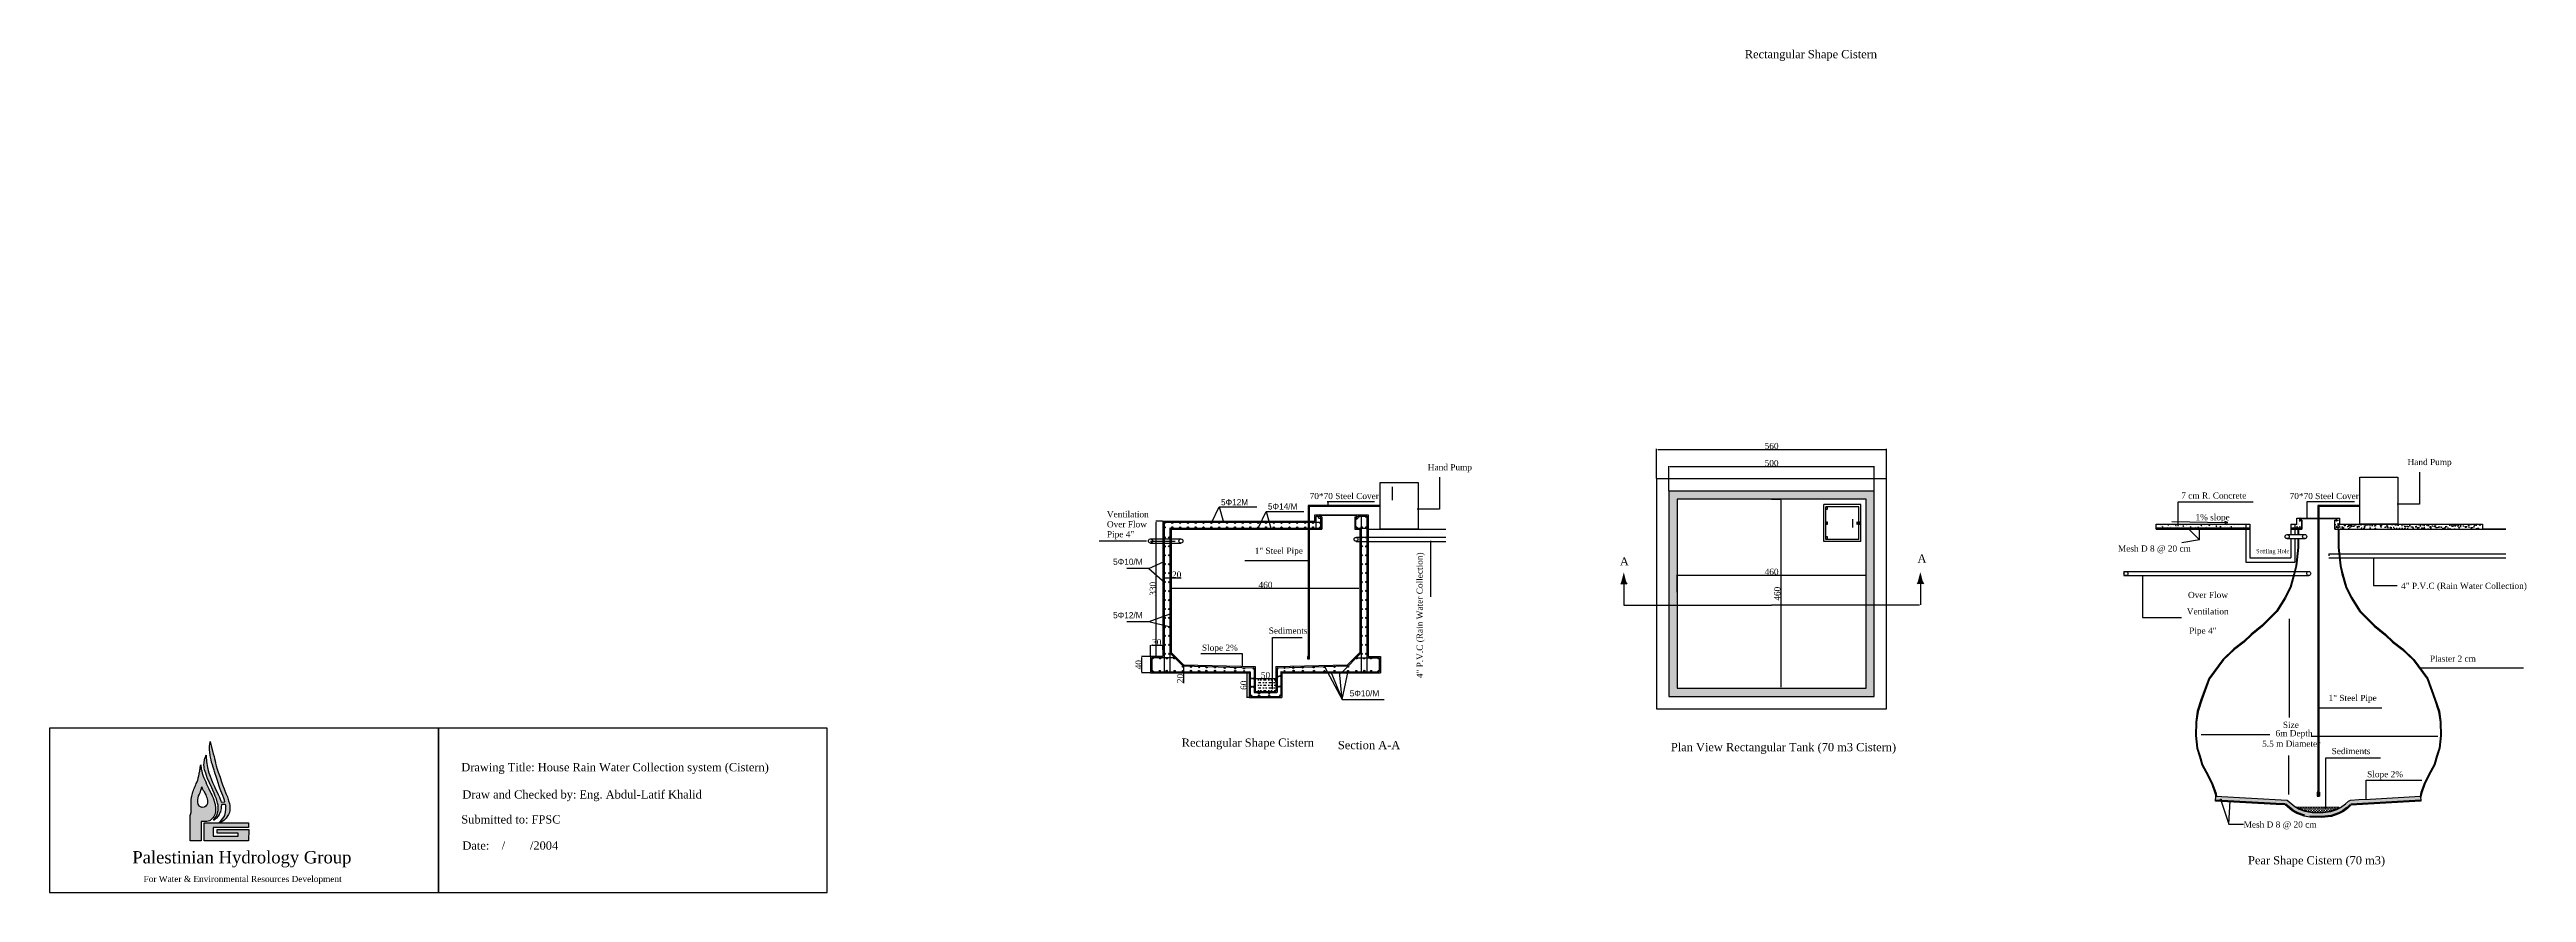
# Model space of a CAD drawing. Extents: x 17096 to 23129, y 9115 to 11168.
import ezdxf

# ---------------------------------------------------------------- set-up
doc = ezdxf.new("R2010")
doc.units = 0
doc.header["$LTSCALE"] = 5
doc.linetypes.add('ACAD_ISO03W100', pattern=[30, 12, -18])
doc.linetypes.add('ACAD_ISO04W100', pattern=[30.5, 24, -3, 0.5, -3])
doc.layers.get('0').update_dxf_attribs({"linetype": 'CONTINUOUS'})
doc.layers.get('DEFPOINTS').update_dxf_attribs({"linetype": 'CONTINUOUS'})
doc.styles.get("Standard").update_dxf_attribs({"font": 'times.ttf', "height": 15})
doc.styles.add('STYLE1', font='greekc.shx', dxfattribs={"height": 15})
doc.dimstyles.get("Standard").update_dxf_attribs({"dimtxt": 0.18, "dimasz": 0.18, "dimexe": 0.18, "dimexo": 0.0625, "dimgap": 0.09, "dimtad": 0, "dimtih": 1, "dimtoh": 1, "dimdec": 4, "dimzin": 0, "dimdsep": 46, "dimtxsty": 'Standard', "dimcen": 0.09, "dimadec": 0, "dimazin": 0, "dimtfac": 1, "dimtdec": 4, "dimtofl": 0, "dimtmove": 0, "dimatfit": 3, "dimfxl": 1, "dimtolj": 1, "dimtzin": 0, "dimarcsym": 0})
picture_1 = doc.add_image_def('image1.jpg', size_in_pixel=(167, 205))

msp = doc.modelspace()

# ---------------------------------------------------------------- texts
at = {"linetype": 'Continuous', "ltscale": 0.3}
for s, height, p in [('Rectangular Shape Cistern', 20, (21225.41476, 11147.19618)), ('Hand Pump', 15, (20453.25077, 10143.58208)), ('Hand Pump', 15, (22839.60377, 10156.17842)), ('70*70 Steel Cover', 15, (20165.47832, 10073.40717)), ('7 cm R. Concrete', 15, (22288.48265, 10074.582)), ('70*70 Steel Cover', 15, (22552.45429, 10073.40717)), ('Ventilation', 15, (19671.64399, 10029.03345)), ('Over Flow', 15, (19671.64399, 10004.74774)), ('Pipe 4"', 15, (19671.64399, 9980.46203)), ('1" Steel Pipe', 15, (20031.67399, 9940.18271)), ('Mesh D 8 @ 20 cm', 15, (22134.3138, 9945.59803)), ('A', 20, (20921.20432, 9911.70348)), ('A', 20, (21646.05329, 9918.80495)), ('Over Flow', 15, (22304.9041, 9832.52157)), ('4" P.V.C (Rain Water Collection)', 15, (22824.09748, 9854.68289)), ('Ventilation', 15, (22302.04526, 9792.53984)), ('Slope 2%', 15, (19903.12554, 9703.93079)), ('Sediments', 15, (20065.82509, 9745.59423)), ('Pipe 4"', 15, (22307.76297, 9745.41852)), ('Plaster 2 cm', 15, (22894.14682, 9677.35584)), ('1" Steel Pipe', 15, (22647.29933, 9581.62475)), ('Rectangular Shape Cistern', 20, (19853.90085, 9470.33127)), ('Section A-A', 20, (20234.3257, 9464.28881)), ('Plan View Rectangular Tank (70 m3 Cistern)', 20, (21045.32532, 9459.3377)), ('5.5 m Diameter', 15, (22485.56649, 9470.24844)), ('6m Depth', 15, (22518.15208, 9495.71708)), ('Size', 15, (22536.04221, 9516.13479)), ('Sediments', 15, (22654.74197, 9452.24624)), ('Slope 2%', 15, (22741.25725, 9395.90056)), ('Mesh D 8 @ 20 cm', 15, (22440.43355, 9273.42389)), ('Palestinian Hydrology Group', 30, (17297.85754, 9186.11717)), ('Pear Shape Cistern (70 m3)', 20, (22451.11606, 9183.74956)), ('For Water & Environmental Resources Development', 15, (17325.27139, 9140.77814))]:
    msp.add_text(s, height=height, dxfattribs=at).set_placement(p)
at = {"linetype": 'Continuous', "ltscale": 0.3, "style": 'STYLE1'}
for s, p in [('5F12M', (19949.54599, 10058.31827)), ('5F14/M', (20063.88978, 10047.99291)), ('5F10/M', (19686.83801, 9913.35859)), ('5F12/M', (19686.83801, 9783.2197)), ('5F10/M', (20263.20672, 9592.85764))]:
    msp.add_text(s, height=15, dxfattribs=at).set_placement(p)
at = {"color": 7, "linetype": 'Continuous', "ltscale": 0.3}
for s, height, p in [('1%%% slope', 15, (22323.10854, 10021.7112)), ('Settling Hole', 10, (22470.75612, 9941.64209)), ('Drawing Title: House Rain Water Collection system (Cistern)', 20, (18099.12382, 9410.48119)), ('Draw and Checked by: Eng. Abdul-Latif Khalid', 20, (18101.89322, 9344.10829)), ('Submitted to: FPSC', 20, (18099.12382, 9283.26647)), ('Date:    /        /2004', 20, (18101.89316, 9219.6591))]:
    msp.add_text(s, height=height, dxfattribs=at).set_placement(p)
at = {"linetype": 'Continuous', "ltscale": 0.3}
msp.add_text('4" P.V.C (Rain Water Collection)', height=15, rotation=90, dxfattribs=at).set_placement((20441.10778, 9637.32985))

# ---------------------------------------------------------------- blocks, each defined once
blk = doc.blocks.new('*D0')
at = {"color": 0, "linetype": 'ByBlock', "ltscale": 0.3, "transparency": 16777216}
for p, q in [((19828, 9861.2), (19828, 9854.9)), ((19830.5, 9856.1), (20285.5, 9856.1)), ((20288, 9861.2), (20288, 9854.9))]:
    blk.add_line(p, q, dxfattribs=at)
for points in [[(19830.5, 9856.6), (19830.5, 9855.7), (19828, 9856.1)], [(20285.5, 9856.6), (20285.5, 9855.7), (20288, 9856.1)]]:
    blk.add_solid(points, dxfattribs=at)
at = {"layer": 'DEFPOINTS', "color": 0, "linetype": 'ByBlock', "ltscale": 0.3, "transparency": 16777216}
for p in [(19828, 9861.8), (20288, 9861.8), (20288, 9856.1)]:
    blk.add_point(p, dxfattribs=at)
at = {"color": 0, "linetype": 'ByBlock', "ltscale": 0.3, "transparency": 16777216, "insert": (20058, 9864.4), "char_height": 15, "attachment_point": 5}
blk.add_mtext('\\A1;460', dxfattribs=at)
blk = doc.blocks.new('*D1')
at = {"color": 0, "linetype": 'ByBlock', "ltscale": 0.3, "transparency": 16777216}
for p, q in [((19807.4, 10020), (19790.7, 10020)), ((19791.9, 9692.5), (19791.9, 10017.5)), ((19796.3, 9690), (19790.7, 9690))]:
    blk.add_line(p, q, dxfattribs=at)
for points in [[(19791.5, 10017.5), (19792.4, 10017.5), (19791.9, 10020)], [(19791.5, 9692.5), (19792.4, 9692.5), (19791.9, 9690)]]:
    blk.add_solid(points, dxfattribs=at)
at = {"layer": 'DEFPOINTS', "color": 0, "linetype": 'ByBlock', "ltscale": 0.3, "transparency": 16777216}
for p in [(19791.9, 10020), (19808, 10020), (19796.9, 9690)]:
    blk.add_point(p, dxfattribs=at)
at = {"color": 0, "linetype": 'ByBlock', "ltscale": 0.3, "transparency": 16777216, "insert": (19783.7, 9855), "char_height": 15, "attachment_point": 5, "rotation": 90}
blk.add_mtext('\\A1;330', dxfattribs=at)
blk = doc.blocks.new('*D2')
at = {"color": 0, "linetype": 'ByBlock', "ltscale": 0.3, "transparency": 16777216}
for p, q in [((19777.4, 9690), (19755.8, 9690)), ((19757, 9652.5), (19757, 9687.5)), ((19777.4, 9650), (19755.8, 9650))]:
    blk.add_line(p, q, dxfattribs=at)
for points in [[(19756.6, 9687.5), (19757.4, 9687.5), (19757, 9690)], [(19756.6, 9652.5), (19757.4, 9652.5), (19757, 9650)]]:
    blk.add_solid(points, dxfattribs=at)
at = {"layer": 'DEFPOINTS', "color": 0, "linetype": 'ByBlock', "ltscale": 0.3, "transparency": 16777216}
for p in [(19757, 9690), (19778, 9690), (19778, 9650)]:
    blk.add_point(p, dxfattribs=at)
at = {"color": 0, "linetype": 'ByBlock', "ltscale": 0.3, "transparency": 16777216, "insert": (19748.8, 9670), "char_height": 15, "attachment_point": 5, "rotation": 90}
blk.add_mtext('\\A1;40', dxfattribs=at)
blk = doc.blocks.new('*D3')
at = {"color": 0, "linetype": 'ByBlock', "ltscale": 0.3, "transparency": 16777216}
for p, q in [((19858.5, 9667.5), (19858.5, 9652.5)), ((19858.6, 9670), (19859.7, 9670)), ((19858.5, 9650), (19858.5, 9625.4)), ((19858.6, 9650), (19859.7, 9650))]:
    blk.add_line(p, q, dxfattribs=at)
for points in [[(19858.1, 9667.5), (19858.9, 9667.5), (19858.5, 9670)], [(19858.1, 9652.5), (19858.9, 9652.5), (19858.5, 9650)]]:
    blk.add_solid(points, dxfattribs=at)
at = {"layer": 'DEFPOINTS', "color": 0, "linetype": 'ByBlock', "ltscale": 0.3, "transparency": 16777216}
for p in [(19858, 9670), (19858, 9650), (19858.5, 9650)]:
    blk.add_point(p, dxfattribs=at)
at = {"color": 0, "linetype": 'ByBlock', "ltscale": 0.3, "transparency": 16777216, "insert": (19850.2, 9636.4), "char_height": 15, "attachment_point": 5, "rotation": 90}
blk.add_mtext('\\A1;20', dxfattribs=at)
blk = doc.blocks.new('*D4')
at = {"color": 0, "linetype": 'ByBlock', "ltscale": 0.3, "transparency": 16777216}
for p, q in [((20033, 9627.5), (20033, 9637.5)), ((20035.5, 9636.2), (20080.5, 9636.2)), ((20083, 9627.5), (20083, 9637.5))]:
    blk.add_line(p, q, dxfattribs=at)
for points in [[(20035.5, 9636.7), (20035.5, 9635.8), (20033, 9636.2)], [(20080.5, 9636.7), (20080.5, 9635.8), (20083, 9636.2)]]:
    blk.add_solid(points, dxfattribs=at)
at = {"layer": 'DEFPOINTS', "color": 0, "linetype": 'ByBlock', "ltscale": 0.3, "transparency": 16777216}
for p in [(20033, 9626.9), (20083, 9636.2), (20083, 9626.9)]:
    blk.add_point(p, dxfattribs=at)
at = {"color": 0, "linetype": 'ByBlock', "ltscale": 0.3, "transparency": 16777216, "insert": (20058, 9644.5), "char_height": 15, "attachment_point": 5}
blk.add_mtext('\\A1;50', dxfattribs=at)
blk = doc.blocks.new('*D5')
at = {"color": 0, "linetype": 'ByBlock', "ltscale": 0.3, "transparency": 16777216}
for p, q in [((20017.4, 9650), (20011.8, 9650)), ((20013, 9592.5), (20013, 9647.5)), ((20017.4, 9590), (20011.8, 9590))]:
    blk.add_line(p, q, dxfattribs=at)
for points in [[(20012.6, 9647.5), (20013.5, 9647.5), (20013, 9650)], [(20012.6, 9592.5), (20013.5, 9592.5), (20013, 9590)]]:
    blk.add_solid(points, dxfattribs=at)
at = {"layer": 'DEFPOINTS', "color": 0, "linetype": 'ByBlock', "ltscale": 0.3, "transparency": 16777216}
for p in [(20013, 9650), (20018, 9650), (20018, 9590)]:
    blk.add_point(p, dxfattribs=at)
at = {"color": 0, "linetype": 'ByBlock', "ltscale": 0.3, "transparency": 16777216, "insert": (20004.8, 9620), "char_height": 15, "attachment_point": 5, "rotation": 90}
blk.add_mtext('\\A1;60', dxfattribs=at)
blk = doc.blocks.new('*D6')
at = {"color": 0, "linetype": 'ByBlock', "ltscale": 0.3, "transparency": 16777216}
for p, q in [((19808, 9917.4), (19808, 9880.1)), ((19828, 9917.4), (19828, 9880.1)), ((19810.5, 9881.3), (19825.5, 9881.3)), ((19828, 9881.3), (19852.6, 9881.3))]:
    blk.add_line(p, q, dxfattribs=at)
for points in [[(19810.5, 9881.7), (19810.5, 9880.9), (19808, 9881.3)], [(19825.5, 9881.7), (19825.5, 9880.9), (19828, 9881.3)]]:
    blk.add_solid(points, dxfattribs=at)
at = {"layer": 'DEFPOINTS', "color": 0, "linetype": 'ByBlock', "ltscale": 0.3, "transparency": 16777216}
for p in [(19808, 9918), (19828, 9918), (19828, 9881.3)]:
    blk.add_point(p, dxfattribs=at)
at = {"color": 0, "linetype": 'ByBlock', "ltscale": 0.3, "transparency": 16777216, "insert": (19841.6, 9889.6), "char_height": 15, "attachment_point": 5}
blk.add_mtext('\\A1;20', dxfattribs=at)
blk = doc.blocks.new('*D7')
at = {"color": 0, "linetype": 'ByBlock', "ltscale": 0.3, "transparency": 16777216}
for p, q in [((19778, 9690.6), (19778, 9718)), ((19805.5, 9716.8), (19780.5, 9716.8)), ((19808, 9706.6), (19808, 9718))]:
    blk.add_line(p, q, dxfattribs=at)
for points in [[(19780.5, 9717.2), (19780.5, 9716.3), (19778, 9716.8)], [(19805.5, 9717.2), (19805.5, 9716.3), (19808, 9716.8)]]:
    blk.add_solid(points, dxfattribs=at)
at = {"layer": 'DEFPOINTS', "color": 0, "linetype": 'ByBlock', "ltscale": 0.3, "transparency": 16777216}
for p in [(19778, 9716.8), (19778, 9690), (19808, 9705.9)]:
    blk.add_point(p, dxfattribs=at)
at = {"color": 0, "linetype": 'ByBlock', "ltscale": 0.3, "transparency": 16777216, "insert": (19793, 9725), "char_height": 15, "attachment_point": 5}
blk.add_mtext('\\A1;30', dxfattribs=at)
blk = doc.blocks.new('*D8')
at = {"color": 0, "linetype": 'Continuous', "lineweight": -2, "ltscale": 0.3, "transparency": 16777216}
for p, q in [((21290.5, 10073), (21314, 10073)), ((21312.8, 10070.5), (21312.8, 9615.5)), ((21290.5, 9613), (21314, 9613))]:
    blk.add_line(p, q, dxfattribs=at)
at = {"color": 0, "linetype": 'Continuous', "ltscale": 0.3, "transparency": 16777216}
for points in [[(21312.3, 10070.5), (21313.2, 10070.5), (21312.8, 10073)], [(21312.3, 9615.5), (21313.2, 9615.5), (21312.8, 9613)]]:
    blk.add_solid(points, dxfattribs=at)
at = {"layer": 'DEFPOINTS', "color": 0, "linetype": 'Continuous', "ltscale": 0.3, "transparency": 16777216}
for p in [(21289.8, 10073), (21289.8, 9613), (21312.8, 9613)]:
    blk.add_point(p, dxfattribs=at)
at = {"color": 0, "linetype": 'Continuous', "ltscale": 0.3, "transparency": 16777216, "insert": (21304.5, 9843), "char_height": 15, "attachment_point": 5, "rotation": 90}
blk.add_mtext('\\A1;460', dxfattribs=at)
blk = doc.blocks.new('*D9')
at = {"color": 0, "linetype": 'Continuous', "lineweight": -2, "ltscale": 0.3, "transparency": 16777216}
for p, q in [((21060.7, 9846.7), (21060.7, 9889.3)), ((21063.2, 9888), (21518.2, 9888)), ((21520.7, 9846.7), (21520.7, 9889.3))]:
    blk.add_line(p, q, dxfattribs=at)
at = {"color": 0, "linetype": 'Continuous', "ltscale": 0.3, "transparency": 16777216}
for points in [[(21063.2, 9888.4), (21063.2, 9887.6), (21060.7, 9888)], [(21518.2, 9888.4), (21518.2, 9887.6), (21520.7, 9888)]]:
    blk.add_solid(points, dxfattribs=at)
at = {"layer": 'DEFPOINTS', "color": 0, "linetype": 'Continuous', "ltscale": 0.3, "transparency": 16777216}
for p in [(21060.7, 9846.1), (21520.7, 9888), (21520.7, 9846.1)]:
    blk.add_point(p, dxfattribs=at)
at = {"color": 0, "linetype": 'Continuous', "ltscale": 0.3, "transparency": 16777216, "insert": (21290.7, 9896.3), "char_height": 15, "attachment_point": 5}
blk.add_mtext('\\A1;460', dxfattribs=at)
blk = doc.blocks.new('*D13')
at = {"color": 0, "linetype": 'Continuous', "lineweight": -2, "ltscale": 0.3, "transparency": 16777216}
for p, q in [((21040.7, 10093.6), (21040.7, 10153.9)), ((21043.2, 10152.7), (21538.2, 10152.7)), ((21540.7, 10093.6), (21540.7, 10153.9))]:
    blk.add_line(p, q, dxfattribs=at)
at = {"color": 0, "linetype": 'Continuous', "ltscale": 0.3, "transparency": 16777216}
for points in [[(21043.2, 10153.1), (21043.2, 10152.3), (21040.7, 10152.7)], [(21538.2, 10153.1), (21538.2, 10152.3), (21540.7, 10152.7)]]:
    blk.add_solid(points, dxfattribs=at)
at = {"layer": 'DEFPOINTS', "color": 0, "linetype": 'Continuous', "ltscale": 0.3, "transparency": 16777216}
for p in [(21540.7, 10152.7), (21040.7, 10093), (21540.7, 10093)]:
    blk.add_point(p, dxfattribs=at)
at = {"color": 0, "linetype": 'Continuous', "ltscale": 0.3, "transparency": 16777216, "insert": (21290.7, 10161), "char_height": 15, "attachment_point": 5}
blk.add_mtext('\\A1;500', dxfattribs=at)
blk = doc.blocks.new('*D14')
at = {"color": 0, "linetype": 'Continuous', "lineweight": -2, "ltscale": 0.3, "transparency": 16777216}
for p, q in [((21010.7, 10123.6), (21010.7, 10195.7)), ((21013.2, 10194.5), (21568.2, 10194.5)), ((21570.7, 10123.6), (21570.7, 10195.7))]:
    blk.add_line(p, q, dxfattribs=at)
at = {"color": 0, "linetype": 'Continuous', "ltscale": 0.3, "transparency": 16777216}
for points in [[(21013.2, 10194.9), (21013.2, 10194.1), (21010.7, 10194.5)], [(21568.2, 10194.9), (21568.2, 10194.1), (21570.7, 10194.5)]]:
    blk.add_solid(points, dxfattribs=at)
at = {"layer": 'DEFPOINTS', "color": 0, "linetype": 'Continuous', "ltscale": 0.3, "transparency": 16777216}
for p in [(21570.7, 10194.5), (21010.7, 10123), (21570.7, 10123)]:
    blk.add_point(p, dxfattribs=at)
at = {"color": 0, "linetype": 'Continuous', "ltscale": 0.3, "transparency": 16777216, "insert": (21290.7, 10202.7), "char_height": 15, "attachment_point": 5}
blk.add_mtext('\\A1;560', dxfattribs=at)

# ---------------------------------------------------------------- dimensions: what is measured, and where the dimension line sits
at = {"color": 7, "linetype": 'Continuous', "ltscale": 0.3}
for base, p1, p2, picture, middle in [((21570.65662, 10194.49136), (21010.65662, 10122.96557), (21570.65662, 10122.96557), '*D14', (21290.65662, 10202.74613)), ((21540.65662, 10152.69967), (21040.65662, 10092.96557), (21540.65662, 10092.96557), '*D13', (21290.65662, 10160.95445)), ((21520.65662, 9888.00538), (21060.65662, 9846.05412), (21520.65662, 9846.05412), '*D9', (21290.65662, 9896.26016))]:
    dim = msp.add_linear_dim(base=base, p1=p1, p2=p2, dimstyle='Standard', override={"dimtxt": 15, "dimasz": 2.5, "dimexe": 1.25, "dimexo": 0.625, "dimgap": 0.625, "dimtad": 1, "dimtih": 0, "dimtoh": 0, "dimzin": 8, "dimlunit": 6, "dimcen": 2.5, "dimtofl": 1}, dxfattribs=at)
    dim.commit()
    dim.dimension.update_dxf_attribs({"geometry": picture, "text_midpoint": middle})
at = {"linetype": 'Continuous', "ltscale": 0.3}
for base, p1, p2, picture, middle in [((19791.94642, 10020), (19796.9377, 9690), (19807.99688, 10020), '*D1', (19783.69164, 9855)), ((19757.00737, 9690), (19777.99688, 9650), (19777.99688, 9690), '*D2', (19748.75259, 9670)), ((19858.49698, 9650), (19857.99688, 9670), (19857.99688, 9650), '*D3', (19850.2422, 9636.4334)), ((20013.03479, 9650), (20017.99688, 9590), (20017.99688, 9650), '*D5', (20004.78001, 9620))]:
    dim = msp.add_linear_dim(base=base, p1=p1, p2=p2, angle=90, dimstyle='Standard', override={"dimtxt": 2.5, "dimasz": 2.5, "dimexe": 1.25, "dimexo": 0.625, "dimgap": 0.625, "dimtad": 1, "dimtih": 0, "dimtoh": 0, "dimzin": 8, "dimlunit": 6, "dimcen": 2.5, "dimtofl": 1}, dxfattribs=at)
    dim.commit()
    dim.dimension.update_dxf_attribs({"geometry": picture, "text_midpoint": middle})
at = {"color": 7, "linetype": 'Continuous', "ltscale": 0.3}
dim = msp.add_linear_dim(base=(21312.76186, 9612.96557), p1=(21289.8478, 10072.96557), p2=(21289.8478, 9612.96557), angle=90, dimstyle='Standard', override={"dimtxt": 15, "dimasz": 2.5, "dimexe": 1.25, "dimexo": 0.625, "dimgap": 0.625, "dimtad": 1, "dimtih": 0, "dimtoh": 0, "dimzin": 8, "dimlunit": 6, "dimcen": 2.5, "dimtofl": 1}, dxfattribs=at)
dim.commit()
dim.dimension.update_dxf_attribs({"geometry": '*D8', "text_midpoint": (21304.50708, 9842.96557)})
at = {"linetype": 'Continuous', "ltscale": 0.3}
dim = msp.add_linear_dim(base=(19827.99688, 9881.30379), p1=(19807.99688, 9917.9873), p2=(19827.99688, 9917.9873), dimstyle='Standard', override={"dimtxt": 2.5, "dimasz": 2.5, "dimexe": 1.25, "dimexo": 0.625, "dimgap": 0.625, "dimtad": 1, "dimtih": 0, "dimtoh": 0, "dimzin": 8, "dimlunit": 6, "dimcen": 2.5, "dimtofl": 1}, dxfattribs=at)
dim.commit()
dim.dimension.update_dxf_attribs({"geometry": '*D6', "text_midpoint": (19841.56348, 9881.30379), "dimtype": 160})
for base, p1, p2, picture, middle in [((20287.99688, 9856.14167), (19827.99688, 9861.79164), (20287.99688, 9861.79164), '*D0', (20057.99688, 9864.39644)), ((19777.99688, 9716.76474), (19807.99688, 9705.94007), (19777.99688, 9690), '*D7', (19792.99688, 9725.01952)), ((20082.99688, 9636.24539), (20032.99688, 9626.86825), (20082.99688, 9626.86825), '*D4', (20057.99688, 9644.50017))]:
    dim = msp.add_linear_dim(base=base, p1=p1, p2=p2, dimstyle='Standard', override={"dimtxt": 2.5, "dimasz": 2.5, "dimexe": 1.25, "dimexo": 0.625, "dimgap": 0.625, "dimtad": 1, "dimtih": 0, "dimtoh": 0, "dimzin": 8, "dimlunit": 6, "dimcen": 2.5, "dimtofl": 1}, dxfattribs=at)
    dim.commit()
    dim.dimension.update_dxf_attribs({"geometry": picture, "text_midpoint": middle})

# ---------------------------------------------------------------- hatches: boundary and pattern name
at = {"linetype": 'Continuous', "ltscale": 0.3}
h = msp.add_hatch(dxfattribs=at)
h.set_pattern_fill('AR-CONC', color=256, scale=0.1, style=0)
h.set_pattern_definition([(50, (1232.66, -1075.383), (18.218467, -1.593909), [1.905, -20.955]), (355, (1232.66, -1075.383), (-3.524283, 19.105664), [1.524, -16.764]), (100.451, (1234.178, -1075.516), (14.69425, 17.511669), [1.619, -17.809]), (46.1842, (1232.66, -1070.303), (27.107904, -4.204233), [2.8575, -31.4325]), (96.6356, (1234.92, -1070.654), (23.740423, 24.742556), [2.4285, -26.7135]), (351.184, (1232.66, -1070.303), (23.74046, 24.742512), [2.286, -25.146]), (21, (1235.2, -1071.573), (15.161488, -10.226552), [1.905, -20.955]), (326, (1235.2, -1071.573), (6.180203, 18.418797), [1.524, -16.764]), (71.4514, (1236.463, -1072.425), (21.341649, 8.192286), [1.619, -17.809]), (37.5, (1232.66, -1075.383), (0.3088603, 8.4555039), [0, -16.5608, 0, -17.018, 0, -16.8275]), (7.5, (1232.66, -1075.383), (6.6819663, 10.0180575), [0, -9.7028, 0, -16.1798, 0, -6.4135]), (327.5, (1226.9955, -1075.383), (13.5590595, -0.5728744), [0, -6.35, 0, -19.812, 0, -26.289]), (317.5, (1224.456, -1075.383), (14.812918, 2.542649), [0, -8.255, 0, -13.1572, 0, -18.669])])
h.paths.add_polyline_path([(21040.65662, 9592.96557), (21540.65662, 9592.96557), (21540.65662, 10092.96557), (21040.65662, 10092.96557)])
h.paths.add_polyline_path([(21060.65662, 9612.96557), (21520.65662, 9612.96557), (21520.65662, 10072.96557), (21060.65662, 10072.96557)], flags=16)
h = msp.add_hatch(color=256, dxfattribs=at)
edge = h.paths.add_edge_path()
edge.add_arc((19812.37035, 10015.5), 1.5, 0, 360)
h = msp.add_hatch(color=256, dxfattribs=at)
edge = h.paths.add_edge_path()
edge.add_arc((19831.01707, 10015.5), 1.5, 0, 360)
h = msp.add_hatch(color=256, dxfattribs=at)
edge = h.paths.add_edge_path()
edge.add_arc((19850.03726, 10015.5), 1.5, 0, 360)
h = msp.add_hatch(color=256, dxfattribs=at)
edge = h.paths.add_edge_path()
edge.add_arc((19869.05745, 10015.5), 1.5, 0, 360)
h = msp.add_hatch(color=256, dxfattribs=at)
edge = h.paths.add_edge_path()
edge.add_arc((19888.07764, 10015.5), 1.5, 0, 360)
h = msp.add_hatch(color=256, dxfattribs=at)
edge = h.paths.add_edge_path()
edge.add_arc((19907.09784, 10015.5), 1.5, 0, 360)
h = msp.add_hatch(color=256, dxfattribs=at)
edge = h.paths.add_edge_path()
edge.add_arc((19926.11803, 10015.5), 1.5, 0, 360)
h = msp.add_hatch(color=256, dxfattribs=at)
edge = h.paths.add_edge_path()
edge.add_arc((19945.26365, 10015.5), 1.5, 0, 360)
h = msp.add_hatch(color=256, dxfattribs=at)
edge = h.paths.add_edge_path()
edge.add_arc((19964.32967, 10015.5), 1.5, 0, 360)
h = msp.add_hatch(color=256, dxfattribs=at)
edge = h.paths.add_edge_path()
edge.add_arc((19983.50102, 10015.5), 1.5, 0, 360)
h = msp.add_hatch(color=256, dxfattribs=at)
edge = h.paths.add_edge_path()
edge.add_arc((20002.54596, 10015.5), 1.5, 0, 360)
h = msp.add_hatch(color=256, dxfattribs=at)
edge = h.paths.add_edge_path()
edge.add_arc((20020.97997, 10015.5), 1.5, 0, 360)
h = msp.add_hatch(color=256, dxfattribs=at)
edge = h.paths.add_edge_path()
edge.add_arc((20040.23918, 10015.5), 1.5, 0, 360)
h = msp.add_hatch(color=256, dxfattribs=at)
edge = h.paths.add_edge_path()
edge.add_arc((20059.3016, 10015.5), 1.5, 0, 360)
h = msp.add_hatch(color=256, dxfattribs=at)
edge = h.paths.add_edge_path()
edge.add_arc((20078.26228, 10015.5), 1.5, 0, 360)
h = msp.add_hatch(color=256, dxfattribs=at)
edge = h.paths.add_edge_path()
edge.add_arc((20097.01229, 10015.5), 1.5, 0, 360)
h = msp.add_hatch(color=256, dxfattribs=at)
edge = h.paths.add_edge_path()
edge.add_arc((20116.47857, 10015.5), 1.5, 0, 360)
h = msp.add_hatch(color=256, dxfattribs=at)
edge = h.paths.add_edge_path()
edge.add_arc((20135.0179, 10015.5), 1.5, 0, 360)
h = msp.add_hatch(color=256, dxfattribs=at)
edge = h.paths.add_edge_path()
edge.add_arc((20154.71594, 10015.5), 1.5, 0, 360)
h = msp.add_hatch(color=256, dxfattribs=at)
edge = h.paths.add_edge_path()
edge.add_arc((20173.5713, 10015.5), 1.5, 0, 360)
h = msp.add_hatch(color=256, dxfattribs=at)
edge = h.paths.add_edge_path()
edge.add_arc((20191.14152, 10015.5), 1.5, 0, 360)
h = msp.add_hatch(color=256, dxfattribs=at)
edge = h.paths.add_edge_path()
edge.add_arc((20279.78723, 10025.51401), 1.5, 0, 360)
h = msp.add_hatch(color=256, dxfattribs=at)
edge = h.paths.add_edge_path()
edge.add_arc((20284.98984, 10030.51702), 1.5, 0, 360)
h = msp.add_hatch(color=256, dxfattribs=at)
edge = h.paths.add_edge_path()
edge.add_arc((20303.48796, 10030.4208), 1.5, 0, 360)
h = msp.add_hatch(color=256, dxfattribs=at)
h.paths.add_polyline_path([(21498.55782, 10012.64335), (21500.19062, 10012.64335), (21500.19062, 10017.08302), (21498.55782, 10017.08302)])
h.paths.add_polyline_path([(21504.68538, 10012.64335), (21506.31818, 10012.64335), (21506.31818, 10017.08302), (21504.68538, 10017.08302)])
h.paths.add_polyline_path([(21423.06045, 10054.96557), (21426.06045, 10054.96557), (21426.06045, 10047.96557), (21423.06045, 10047.96557)])
h.paths.add_polyline_path([(21423.06045, 10018.36813), (21426.06045, 10018.36813), (21426.06045, 10011.36813), (21423.06045, 10011.36813)])
h.paths.add_polyline_path([(21423.06045, 9981.96557), (21426.06045, 9981.96557), (21426.06045, 9974.96557), (21423.06045, 9974.96557)])
h = msp.add_hatch(color=7, dxfattribs=at)
h.dxf.hatch_style = 1
h.paths.add_polyline_path([(22401.69761, 10016.67431), (22394.87064, 10019.15103), (22396.33587, 10016.77396), (22396.32211, 10016.77419), (22394.92632, 10015.08275)])
h = msp.add_hatch()
h.set_pattern_fill('AR-CONC', color=256, scale=0.1, style=0)
h.set_pattern_definition([(130, (46720.332, 0), (-18.218467, -1.5939086), [1.905, -20.955]), (185, (46720.332, 0), (3.524283, 19.105664), [1.524, -16.764]), (79.549, (46718.814, -0.133), (-14.69425, 17.511669), [1.619, -17.809]), (133.8158, (46720.332, 5.08), (-27.107904, -4.204233), [2.8575, -31.4325]), (83.3644, (46718.073, 4.73), (-23.740423, 24.742556), [2.4285, -26.7135]), (188.816, (46720.332, 5.08), (-23.74046, 24.742512), [2.286, -25.146]), (159, (46717.792, 3.81), (-15.161488, -10.226552), [1.905, -20.955]), (214, (46717.792, 3.81), (-6.180203, 18.418797), [1.524, -16.764]), (108.5486, (46716.529, 2.958), (-21.341649, 8.192286), [1.619, -17.809]), (142.5, (46720.332, 0), (-0.3088603, 8.4555039), [0, -16.5608, 0, -17.018, 0, -16.8275]), (172.5, (46720.332, 0), (-6.6819663, 10.0180575), [0, -9.7028, 0, -16.1798, 0, -6.4135]), (212.5, (46725.9963, 0), (-13.5590595, -0.5728744), [0, -6.35, 0, -19.812, 0, -26.289]), (222.5, (46728.536, 0), (-14.812918, 2.542649), [0, -8.255, 0, -13.1572, 0, -18.669])])
h.paths.add_polyline_path([(23017.61027, 10000), (23017.61027, 10012), (22674.37669, 10012), (22674.37669, 10027), (22667.37669, 10027), (22667.37669, 10022), (22662.37669, 10022), (22662.37669, 10000)])
h = msp.add_hatch(color=256, dxfattribs=at)
edge = h.paths.add_edge_path()
edge.add_arc((19812.37035, 10004.47691), 1.5, 0, 360)
h = msp.add_hatch(color=256, dxfattribs=at)
edge = h.paths.add_edge_path()
edge.add_arc((19812.49688, 9980.03043), 1.5, 0, 360)
h = msp.add_hatch(color=256, dxfattribs=at)
edge = h.paths.add_edge_path()
edge.add_arc((19812.49688, 9958.21793), 1.5, 0, 360)
h = msp.add_hatch(color=256, dxfattribs=at)
edge = h.paths.add_edge_path()
edge.add_arc((19823.49688, 9980.1875), 1.5, 0, 360)
h = msp.add_hatch(color=256, dxfattribs=at)
edge = h.paths.add_edge_path()
edge.add_arc((19823.49688, 9958.375), 1.5, 0, 360)
h = msp.add_hatch(color=256, dxfattribs=at)
edge = h.paths.add_edge_path()
edge.add_arc((19831.01707, 10004.47691), 1.5, 0, 360)
h = msp.add_hatch(color=256, dxfattribs=at)
edge = h.paths.add_edge_path()
edge.add_arc((19850.03726, 10004.47691), 1.5, 0, 360)
h = msp.add_hatch(color=256, dxfattribs=at)
edge = h.paths.add_edge_path()
edge.add_arc((19869.05745, 10004.47691), 1.5, 0, 360)
h = msp.add_hatch(color=256, dxfattribs=at)
edge = h.paths.add_edge_path()
edge.add_arc((19888.07764, 10004.47691), 1.5, 0, 360)
h = msp.add_hatch(color=256, dxfattribs=at)
edge = h.paths.add_edge_path()
edge.add_arc((19907.09784, 10004.47691), 1.5, 0, 360)
h = msp.add_hatch(color=256, dxfattribs=at)
edge = h.paths.add_edge_path()
edge.add_arc((19926.11803, 10004.47691), 1.5, 0, 360)
h = msp.add_hatch(color=256, dxfattribs=at)
edge = h.paths.add_edge_path()
edge.add_arc((19945.26365, 10004.47691), 1.5, 0, 360)
h = msp.add_hatch(color=256, dxfattribs=at)
edge = h.paths.add_edge_path()
edge.add_arc((19964.32967, 10004.53942), 1.5, 0, 360)
h = msp.add_hatch(color=256, dxfattribs=at)
edge = h.paths.add_edge_path()
edge.add_arc((19983.50102, 10004.53942), 1.5, 0, 360)
h = msp.add_hatch(color=256, dxfattribs=at)
edge = h.paths.add_edge_path()
edge.add_arc((20002.54596, 10004.53942), 1.5, 0, 360)
h = msp.add_hatch(color=256, dxfattribs=at)
edge = h.paths.add_edge_path()
edge.add_arc((20020.97997, 10004.53942), 1.5, 0, 360)
h = msp.add_hatch(color=256, dxfattribs=at)
edge = h.paths.add_edge_path()
edge.add_arc((20040.23918, 10004.53942), 1.5, 0, 360)
h = msp.add_hatch(color=256, dxfattribs=at)
edge = h.paths.add_edge_path()
edge.add_arc((20059.3016, 10004.53942), 1.5, 0, 360)
h = msp.add_hatch(color=256, dxfattribs=at)
edge = h.paths.add_edge_path()
edge.add_arc((20078.26228, 10004.53942), 1.5, 0, 360)
h = msp.add_hatch(color=256, dxfattribs=at)
edge = h.paths.add_edge_path()
edge.add_arc((20097.01229, 10004.58196), 1.5, 0, 360)
h = msp.add_hatch(color=256, dxfattribs=at)
edge = h.paths.add_edge_path()
edge.add_arc((20116.47857, 10004.58196), 1.5, 0, 360)
h = msp.add_hatch(color=256, dxfattribs=at)
edge = h.paths.add_edge_path()
edge.add_arc((20135.0179, 10004.58196), 1.5, 0, 360)
h = msp.add_hatch(color=256, dxfattribs=at)
edge = h.paths.add_edge_path()
edge.add_arc((20154.71594, 10004.58196), 1.5, 0, 360)
h = msp.add_hatch(color=256, dxfattribs=at)
edge = h.paths.add_edge_path()
edge.add_arc((20173.5713, 10004.58196), 1.5, 0, 360)
h = msp.add_hatch(color=256, dxfattribs=at)
edge = h.paths.add_edge_path()
edge.add_arc((20191.14152, 10004.58196), 1.5, 0, 360)
h = msp.add_hatch(color=256, dxfattribs=at)
edge = h.paths.add_edge_path()
edge.add_arc((20279.71821, 10004.47691), 1.5, 0, 360)
h = msp.add_hatch(color=256, dxfattribs=at)
edge = h.paths.add_edge_path()
edge.add_arc((20292.43861, 10004.77509), 1.5, 0, 360)
h = msp.add_hatch(color=256, dxfattribs=at)
edge = h.paths.add_edge_path()
edge.add_arc((20292.49688, 9980.1875), 1.5, 0, 360)
h = msp.add_hatch(color=256, dxfattribs=at)
edge = h.paths.add_edge_path()
edge.add_arc((20292.49688, 9958.375), 1.5, 0, 360)
h = msp.add_hatch(color=256, dxfattribs=at)
edge = h.paths.add_edge_path()
edge.add_arc((20303.49688, 9980.03043), 1.5, 0, 360)
h = msp.add_hatch(color=256, dxfattribs=at)
edge = h.paths.add_edge_path()
edge.add_arc((20303.49688, 9958.21793), 1.5, 0, 360)
h = msp.add_hatch(color=256, dxfattribs=at)
edge = h.paths.add_edge_path()
edge.add_arc((20303.62341, 10004.47691), 1.5, 0, 360)
h = msp.add_hatch(color=256, dxfattribs=at)
edge = h.paths.add_edge_path()
edge.add_arc((22230.14289, 10003.1116), 0.56522, 0, 360)
h = msp.add_hatch(color=256, dxfattribs=at)
edge = h.paths.add_edge_path()
edge.add_arc((22240.3359, 10003.1116), 0.56522, 0, 360)
h = msp.add_hatch(color=256, dxfattribs=at)
edge = h.paths.add_edge_path()
edge.add_arc((22251.20649, 10003.1116), 0.56522, 0, 360)
h = msp.add_hatch(color=256, dxfattribs=at)
edge = h.paths.add_edge_path()
edge.add_arc((22262.91327, 10003.1116), 0.56522, 0, 360)
h = msp.add_hatch(color=256, dxfattribs=at)
edge = h.paths.add_edge_path()
edge.add_arc((22276.29246, 10003.1116), 0.56522, 0, 360)
h = msp.add_hatch(color=256, dxfattribs=at)
edge = h.paths.add_edge_path()
edge.add_arc((22289.67164, 10003.1116), 0.56522, 0, 360)
h = msp.add_hatch(color=256, dxfattribs=at)
edge = h.paths.add_edge_path()
edge.add_arc((22304.30512, 10003.1116), 0.56522, 0, 360)
h = msp.add_hatch(color=256, dxfattribs=at)
edge = h.paths.add_edge_path()
edge.add_arc((22320.611, 10003.1116), 0.56522, 0, 360)
h = msp.add_hatch(color=256, dxfattribs=at)
edge = h.paths.add_edge_path()
edge.add_arc((22334.40829, 10003.1116), 0.56522, 0, 360)
h = msp.add_hatch(color=256, dxfattribs=at)
edge = h.paths.add_edge_path()
edge.add_arc((22349.45986, 10003.1116), 0.56522, 0, 360)
h = msp.add_hatch(color=256, dxfattribs=at)
edge = h.paths.add_edge_path()
edge.add_arc((22362.00285, 10003.1116), 0.56522, 0, 360)
h = msp.add_hatch(color=256, dxfattribs=at)
edge = h.paths.add_edge_path()
edge.add_arc((22374.96393, 10003.1116), 0.56522, 0, 360)
h = msp.add_hatch(color=256, dxfattribs=at)
edge = h.paths.add_edge_path()
edge.add_arc((22394.63233, 10003.1116), 0.56522, 0, 360)
h = msp.add_hatch(color=256, dxfattribs=at)
edge = h.paths.add_edge_path()
edge.add_arc((22418.8206, 10003.1116), 0.56522, 0, 360)
h = msp.add_hatch(color=256, dxfattribs=at)
edge = h.paths.add_edge_path()
edge.add_arc((22443.0237, 10003.1116), 0.56522, 0, 360)
h = msp.add_hatch(color=256, dxfattribs=at)
edge = h.paths.add_edge_path()
edge.add_arc((22566.66582, 10003.1116), 0.56522, 0, 360)
h = msp.add_hatch(color=256, dxfattribs=at)
edge = h.paths.add_edge_path()
edge.add_arc((22579.13094, 10003.1116), 0.56522, 0, 360)
h = msp.add_hatch(color=256, dxfattribs=at)
edge = h.paths.add_edge_path()
edge.add_arc((19812.49688, 9936.40543), 1.5, 0, 360)
h = msp.add_hatch(color=256, dxfattribs=at)
edge = h.paths.add_edge_path()
edge.add_arc((19812.49688, 9915.16591), 1.5, 0, 360)
h = msp.add_hatch(color=256, dxfattribs=at)
edge = h.paths.add_edge_path()
edge.add_arc((19812.49688, 9893.35341), 1.5, 0, 360)
h = msp.add_hatch(color=256, dxfattribs=at)
edge = h.paths.add_edge_path()
edge.add_arc((19823.49688, 9936.5625), 1.5, 0, 360)
h = msp.add_hatch(color=256, dxfattribs=at)
edge = h.paths.add_edge_path()
edge.add_arc((19823.49688, 9914.75), 1.5, 0, 360)
h = msp.add_hatch(color=256, dxfattribs=at)
edge = h.paths.add_edge_path()
edge.add_arc((19823.49688, 9892.9375), 1.5, 0, 360)
h = msp.add_hatch(color=256, dxfattribs=at)
edge = h.paths.add_edge_path()
edge.add_arc((20292.49688, 9936.5625), 1.5, 0, 360)
h = msp.add_hatch(color=256, dxfattribs=at)
edge = h.paths.add_edge_path()
edge.add_arc((20292.49688, 9914.75), 1.5, 0, 360)
h = msp.add_hatch(color=256, dxfattribs=at)
edge = h.paths.add_edge_path()
edge.add_arc((20292.49688, 9892.9375), 1.5, 0, 360)
h = msp.add_hatch(color=256, dxfattribs=at)
edge = h.paths.add_edge_path()
edge.add_arc((20303.49688, 9936.40543), 1.5, 0, 360)
h = msp.add_hatch(color=256, dxfattribs=at)
edge = h.paths.add_edge_path()
edge.add_arc((20303.49688, 9915.16591), 1.5, 0, 360)
h = msp.add_hatch(color=256, dxfattribs=at)
edge = h.paths.add_edge_path()
edge.add_arc((20303.49688, 9893.35341), 1.5, 0, 360)
h = msp.add_hatch(color=256, dxfattribs=at)
h.paths.add_polyline_path([(20930.65662, 9865.98984), (20938.23932, 9865.98984), (20930.65662, 9895.01383)])
h.paths.add_polyline_path([(20930.65662, 9895.01383), (20923.07392, 9865.98984), (20930.65662, 9865.98984)])
h = msp.add_hatch(color=256, dxfattribs=at)
h.paths.add_polyline_path([(21652.99011, 9866.86316), (21660.57281, 9866.86316), (21652.99011, 9895.88716)])
h.paths.add_polyline_path([(21652.99011, 9895.88716), (21645.40742, 9866.86316), (21652.99011, 9866.86316)])
h = msp.add_hatch(color=256, dxfattribs=at)
edge = h.paths.add_edge_path()
edge.add_arc((19812.49688, 9871.54091), 1.5, 0, 360)
h = msp.add_hatch(color=256, dxfattribs=at)
edge = h.paths.add_edge_path()
edge.add_arc((19812.49688, 9849.72841), 1.5, 0, 360)
h = msp.add_hatch(color=256, dxfattribs=at)
edge = h.paths.add_edge_path()
edge.add_arc((19823.49688, 9871.125), 1.5, 0, 360)
h = msp.add_hatch(color=256, dxfattribs=at)
edge = h.paths.add_edge_path()
edge.add_arc((19823.49688, 9849.3125), 1.5, 0, 360)
h = msp.add_hatch(color=256, dxfattribs=at)
edge = h.paths.add_edge_path()
edge.add_arc((20292.49688, 9871.125), 1.5, 0, 360)
h = msp.add_hatch(color=256, dxfattribs=at)
edge = h.paths.add_edge_path()
edge.add_arc((20292.49688, 9849.3125), 1.5, 0, 360)
h = msp.add_hatch(color=256, dxfattribs=at)
edge = h.paths.add_edge_path()
edge.add_arc((20303.49688, 9871.54091), 1.5, 0, 360)
h = msp.add_hatch(color=256, dxfattribs=at)
edge = h.paths.add_edge_path()
edge.add_arc((20303.49688, 9849.72841), 1.5, 0, 360)
h = msp.add_hatch(color=256, dxfattribs=at)
edge = h.paths.add_edge_path()
edge.add_arc((19812.49688, 9827.59348), 1.5, 0, 360)
h = msp.add_hatch(color=256, dxfattribs=at)
edge = h.paths.add_edge_path()
edge.add_arc((19812.49688, 9805.78098), 1.5, 0, 360)
h = msp.add_hatch(color=256, dxfattribs=at)
edge = h.paths.add_edge_path()
edge.add_arc((19812.49688, 9783.96848), 1.5, 0, 360)
h = msp.add_hatch(color=256, dxfattribs=at)
edge = h.paths.add_edge_path()
edge.add_arc((19823.49688, 9827.5), 1.5, 0, 360)
h = msp.add_hatch(color=256, dxfattribs=at)
edge = h.paths.add_edge_path()
edge.add_arc((19823.49688, 9805.6875), 1.5, 0, 360)
h = msp.add_hatch(color=256, dxfattribs=at)
edge = h.paths.add_edge_path()
edge.add_arc((19823.49688, 9783.875), 1.5, 0, 360)
h = msp.add_hatch(color=256, dxfattribs=at)
edge = h.paths.add_edge_path()
edge.add_arc((20292.49688, 9827.5), 1.5, 0, 360)
h = msp.add_hatch(color=256, dxfattribs=at)
edge = h.paths.add_edge_path()
edge.add_arc((20292.49688, 9805.6875), 1.5, 0, 360)
h = msp.add_hatch(color=256, dxfattribs=at)
edge = h.paths.add_edge_path()
edge.add_arc((20292.49688, 9783.875), 1.5, 0, 360)
h = msp.add_hatch(color=256, dxfattribs=at)
edge = h.paths.add_edge_path()
edge.add_arc((20303.49688, 9827.59348), 1.5, 0, 360)
h = msp.add_hatch(color=256, dxfattribs=at)
edge = h.paths.add_edge_path()
edge.add_arc((20303.49688, 9805.78098), 1.5, 0, 360)
h = msp.add_hatch(color=256, dxfattribs=at)
edge = h.paths.add_edge_path()
edge.add_arc((20303.49688, 9783.96848), 1.5, 0, 360)
h = msp.add_hatch(color=256, dxfattribs=at)
edge = h.paths.add_edge_path()
edge.add_arc((19812.49688, 9761.57967), 1.5, 0, 360)
h = msp.add_hatch(color=256, dxfattribs=at)
edge = h.paths.add_edge_path()
edge.add_arc((19812.49688, 9740.31217), 1.5, 0, 360)
h = msp.add_hatch(color=256, dxfattribs=at)
edge = h.paths.add_edge_path()
edge.add_arc((19812.49688, 9718.49967), 1.5, 0, 360)
h = msp.add_hatch(color=256, dxfattribs=at)
edge = h.paths.add_edge_path()
edge.add_arc((19823.49688, 9761.48619), 1.5, 0, 360)
h = msp.add_hatch(color=256, dxfattribs=at)
edge = h.paths.add_edge_path()
edge.add_arc((19823.49688, 9740.25), 1.5, 0, 360)
h = msp.add_hatch(color=256, dxfattribs=at)
edge = h.paths.add_edge_path()
edge.add_arc((19823.49688, 9718.4375), 1.5, 0, 360)
h = msp.add_hatch(color=256, dxfattribs=at)
edge = h.paths.add_edge_path()
edge.add_arc((20292.49688, 9761.48619), 1.5, 0, 360)
h = msp.add_hatch(color=256, dxfattribs=at)
edge = h.paths.add_edge_path()
edge.add_arc((20292.49688, 9740.25), 1.5, 0, 360)
h = msp.add_hatch(color=256, dxfattribs=at)
edge = h.paths.add_edge_path()
edge.add_arc((20292.49688, 9718.4375), 1.5, 0, 360)
h = msp.add_hatch(color=256, dxfattribs=at)
edge = h.paths.add_edge_path()
edge.add_arc((20303.49688, 9761.57967), 1.5, 0, 360)
h = msp.add_hatch(color=256, dxfattribs=at)
edge = h.paths.add_edge_path()
edge.add_arc((20303.49688, 9740.31217), 1.5, 0, 360)
h = msp.add_hatch(color=256, dxfattribs=at)
edge = h.paths.add_edge_path()
edge.add_arc((20303.49688, 9718.49967), 1.5, 0, 360)
h = msp.add_hatch(color=256, dxfattribs=at)
edge = h.paths.add_edge_path()
edge.add_arc((19782.51874, 9685.47414), 1.5, 0, 360)
h = msp.add_hatch(color=256, dxfattribs=at)
edge = h.paths.add_edge_path()
edge.add_arc((19782.5197, 9654.50524), 1.5, 0, 360)
h = msp.add_hatch(color=256, dxfattribs=at)
edge = h.paths.add_edge_path()
edge.add_arc((19800.58268, 9654.7611), 1.5, 0, 360)
h = msp.add_hatch(color=256, dxfattribs=at)
edge = h.paths.add_edge_path()
edge.add_arc((19801.26615, 9685.47414), 1.5, 0, 360)
h = msp.add_hatch(color=256, dxfattribs=at)
edge = h.paths.add_edge_path()
edge.add_arc((19812.49688, 9696.68717), 1.5, 0, 360)
h = msp.add_hatch(color=256, dxfattribs=at)
edge = h.paths.add_edge_path()
edge.add_arc((19817.3646, 9654.88903), 1.5, 0, 360)
h = msp.add_hatch(color=256, dxfattribs=at)
edge = h.paths.add_edge_path()
edge.add_arc((19817.74562, 9685.47414), 1.5, 0, 360)
h = msp.add_hatch(color=256, dxfattribs=at)
edge = h.paths.add_edge_path()
edge.add_arc((19823.49688, 9696.625), 1.5, 0, 360)
h = msp.add_hatch(color=256, dxfattribs=at)
edge = h.paths.add_edge_path()
edge.add_arc((19835.92151, 9685.47414), 1.5, 0, 360)
h = msp.add_hatch(color=256, dxfattribs=at)
edge = h.paths.add_edge_path()
edge.add_arc((19836.83674, 9654.7611), 1.5, 0, 360)
h = msp.add_hatch(color=256, dxfattribs=at)
edge = h.paths.add_edge_path()
edge.add_arc((19856.9871, 9665.47897), 1.5, 0, 360)
h = msp.add_hatch(color=256, dxfattribs=at)
edge = h.paths.add_edge_path()
edge.add_arc((19857.07752, 9654.63316), 1.5, 0, 360)
h = msp.add_hatch(color=256, dxfattribs=at)
edge = h.paths.add_edge_path()
edge.add_arc((19876.27929, 9654.93223), 1.5, 0, 360)
h = msp.add_hatch(color=256, dxfattribs=at)
edge = h.paths.add_edge_path()
edge.add_arc((19876.54521, 9664.75798), 1.5, 0, 360)
h = msp.add_hatch(color=256, dxfattribs=at)
edge = h.paths.add_edge_path()
edge.add_arc((19896.22378, 9654.66667), 1.5, 0, 360)
h = msp.add_hatch(color=256, dxfattribs=at)
edge = h.paths.add_edge_path()
edge.add_arc((19896.48971, 9663.96129), 1.5, 0, 360)
h = msp.add_hatch(color=256, dxfattribs=at)
edge = h.paths.add_edge_path()
edge.add_arc((19913.77494, 9654.93223), 1.5, 0, 360)
h = msp.add_hatch(color=256, dxfattribs=at)
edge = h.paths.add_edge_path()
edge.add_arc((19914.57272, 9663.69573), 1.5, 0, 360)
h = msp.add_hatch(color=256, dxfattribs=at)
edge = h.paths.add_edge_path()
edge.add_arc((19934.78315, 9663.69573), 1.5, 0, 360)
h = msp.add_hatch(color=256, dxfattribs=at)
edge = h.paths.add_edge_path()
edge.add_arc((19935.04907, 9654.93223), 1.5, 0, 360)
h = msp.add_hatch(color=256, dxfattribs=at)
edge = h.paths.add_edge_path()
edge.add_arc((19958.1847, 9654.40111), 1.5, 0, 360)
h = msp.add_hatch(color=256, dxfattribs=at)
edge = h.paths.add_edge_path()
edge.add_arc((19958.71655, 9662.36792), 1.5, 0, 360)
h = msp.add_hatch(color=256, dxfattribs=at)
edge = h.paths.add_edge_path()
edge.add_arc((19983.97959, 9661.83681), 1.5, 0, 360)
h = msp.add_hatch(color=256, dxfattribs=at)
edge = h.paths.add_edge_path()
edge.add_arc((19984.24552, 9655.46336), 1.5, 0, 360)
h = msp.add_hatch(color=256, dxfattribs=at)
edge = h.paths.add_edge_path()
edge.add_arc((20005.51965, 9661.30569), 1.5, 0, 360)
h = msp.add_hatch(color=256, dxfattribs=at)
edge = h.paths.add_edge_path()
edge.add_arc((20006.05151, 9654.40111), 1.5, 0, 360)
h = msp.add_hatch(color=256, dxfattribs=at)
edge = h.paths.add_edge_path()
edge.add_arc((20028.65528, 9660.77457), 1.5, 0, 360)
h = msp.add_hatch(color=256, dxfattribs=at)
edge = h.paths.add_edge_path()
edge.add_arc((20087.2646, 9660.84926), 1.5, 0, 360)
h = msp.add_hatch(color=256, dxfattribs=at)
edge = h.paths.add_edge_path()
edge.add_arc((20104.34252, 9662.43466), 1.5, 0, 360)
h = msp.add_hatch(color=256, dxfattribs=at)
edge = h.paths.add_edge_path()
edge.add_arc((20104.34252, 9654.28115), 1.5, 0, 360)
h = msp.add_hatch(color=256, dxfattribs=at)
edge = h.paths.add_edge_path()
edge.add_arc((20125.66158, 9662.66115), 1.5, 0, 360)
h = msp.add_hatch(color=256, dxfattribs=at)
edge = h.paths.add_edge_path()
edge.add_arc((20126.34198, 9654.96061), 1.5, 0, 360)
h = msp.add_hatch(color=256, dxfattribs=at)
edge = h.paths.add_edge_path()
edge.add_arc((20148.34144, 9663.34061), 1.5, 0, 360)
h = msp.add_hatch(color=256, dxfattribs=at)
edge = h.paths.add_edge_path()
edge.add_arc((20149.02184, 9654.73412), 1.5, 0, 360)
h = msp.add_hatch(color=256, dxfattribs=at)
edge = h.paths.add_edge_path()
edge.add_arc((20175.28509, 9663.56709), 1.5, 0, 360)
h = msp.add_hatch(color=256, dxfattribs=at)
edge = h.paths.add_edge_path()
edge.add_arc((20176.19229, 9654.50764), 1.5, 0, 360)
h = msp.add_hatch(color=256, dxfattribs=at)
edge = h.paths.add_edge_path()
edge.add_arc((20201.36693, 9664.47303), 1.5, 0, 360)
h = msp.add_hatch(color=256, dxfattribs=at)
edge = h.paths.add_edge_path()
edge.add_arc((20201.82052, 9654.50764), 1.5, 0, 360)
h = msp.add_hatch(color=256, dxfattribs=at)
edge = h.paths.add_edge_path()
edge.add_arc((20226.08797, 9664.926), 1.5, 0, 360)
h = msp.add_hatch(color=256, dxfattribs=at)
edge = h.paths.add_edge_path()
edge.add_arc((20226.08797, 9654.73412), 1.5, 0, 360)
h = msp.add_hatch(color=256, dxfattribs=at)
edge = h.paths.add_edge_path()
edge.add_arc((20258.91624, 9654.63316), 1.5, 0, 360)
h = msp.add_hatch(color=256, dxfattribs=at)
edge = h.paths.add_edge_path()
edge.add_arc((20259.00666, 9665.47897), 1.5, 0, 360)
h = msp.add_hatch(color=256, dxfattribs=at)
edge = h.paths.add_edge_path()
edge.add_arc((20279.15701, 9654.7611), 1.5, 0, 360)
h = msp.add_hatch(color=256, dxfattribs=at)
edge = h.paths.add_edge_path()
edge.add_arc((20280.07224, 9685.47414), 1.5, 0, 360)
h = msp.add_hatch(color=256, dxfattribs=at)
edge = h.paths.add_edge_path()
edge.add_arc((20292.49688, 9696.625), 1.5, 0, 360)
h = msp.add_hatch(color=256, dxfattribs=at)
edge = h.paths.add_edge_path()
edge.add_arc((20298.24814, 9685.47414), 1.5, 0, 360)
h = msp.add_hatch(color=256, dxfattribs=at)
edge = h.paths.add_edge_path()
edge.add_arc((20298.62915, 9654.88903), 1.5, 0, 360)
h = msp.add_hatch(color=256, dxfattribs=at)
edge = h.paths.add_edge_path()
edge.add_arc((20303.49688, 9696.68717), 1.5, 0, 360)
h = msp.add_hatch(color=256, dxfattribs=at)
edge = h.paths.add_edge_path()
edge.add_arc((20314.72761, 9685.47414), 1.5, 0, 360)
h = msp.add_hatch(color=256, dxfattribs=at)
edge = h.paths.add_edge_path()
edge.add_arc((20315.41107, 9654.7611), 1.5, 0, 360)
h = msp.add_hatch(color=256, dxfattribs=at)
edge = h.paths.add_edge_path()
edge.add_arc((20333.47405, 9654.50524), 1.5, 0, 360)
h = msp.add_hatch(color=256, dxfattribs=at)
edge = h.paths.add_edge_path()
edge.add_arc((20333.47501, 9685.47414), 1.5, 0, 360)
h = msp.add_hatch(color=256, dxfattribs=at)
edge = h.paths.add_edge_path()
edge.add_arc((20022.40022, 9636.38875), 1.5, 0, 360)
h = msp.add_hatch(color=256, dxfattribs=at)
edge = h.paths.add_edge_path()
edge.add_arc((20022.60355, 9616.42511), 1.5, 0, 360)
h = msp.add_hatch(color=256, dxfattribs=at)
edge = h.paths.add_edge_path()
edge.add_arc((20022.85381, 9594.71529), 1.5, 0, 360)
h = msp.add_hatch(color=256, dxfattribs=at)
edge = h.paths.add_edge_path()
edge.add_arc((20028.4396, 9616.41545), 1.5, 0, 360)
h = msp.add_hatch(color=256, dxfattribs=at)
edge = h.paths.add_edge_path()
edge.add_arc((20028.52378, 9636.38875), 1.5, 0, 360)
h = msp.add_hatch(dxfattribs=at)
h.set_pattern_fill('MUDST', color=256, style=0)
h.paths.add_polyline_path([(20035.23369, 9605.99672), (20081.22169, 9605.99672), (20081.22169, 9634.54448), (20035.23369, 9634.54448)])
h = msp.add_hatch(color=256, dxfattribs=at)
edge = h.paths.add_edge_path()
edge.add_arc((20042.13169, 9600.37744), 1.5, 0, 360)
h = msp.add_hatch(color=256, dxfattribs=at)
edge = h.paths.add_edge_path()
edge.add_arc((20042.35848, 9594.4888), 1.5, 0, 360)
h = msp.add_hatch(color=256, dxfattribs=at)
edge = h.paths.add_edge_path()
edge.add_arc((20066.85273, 9599.92447), 1.5, 0, 360)
h = msp.add_hatch(color=256, dxfattribs=at)
edge = h.paths.add_edge_path()
edge.add_arc((20066.85273, 9594.4888), 1.5, 0, 360)
h = msp.add_hatch(color=256, dxfattribs=at)
edge = h.paths.add_edge_path()
edge.add_arc((20087.71819, 9641.37144), 1.5, 0, 360)
h = msp.add_hatch(color=256, dxfattribs=at)
edge = h.paths.add_edge_path()
edge.add_arc((20088.3986, 9616.45796), 1.5, 0, 360)
h = msp.add_hatch(color=256, dxfattribs=at)
edge = h.paths.add_edge_path()
edge.add_arc((20093.61496, 9642.50387), 1.5, 0, 360)
h = msp.add_hatch(color=256, dxfattribs=at)
edge = h.paths.add_edge_path()
edge.add_arc((20093.61496, 9616.91094), 1.5, 0, 360)
h = msp.add_hatch(color=256, dxfattribs=at)
edge = h.paths.add_edge_path()
edge.add_arc((20093.84176, 9595.16826), 1.5, 0, 360)
for color, points in [(4, [(17495.30724, 9291.76681), (17497.40959, 9293.99741), (17500.03751, 9297.01527), (17502.13985, 9300.42677), (17504.3736, 9304.36311), (17505.55616, 9309.74279), (17506.87013, 9314.72883), (17506.87013, 9322.07667), (17506.60734, 9327.58755), (17505.68757, 9332.44238), (17504.505, 9336.24751), (17502.53405, 9343.17526), (17499.77472, 9350.26069), (17497.14679, 9357.34611), (17494.12468, 9364.56275), (17491.75954, 9370.46726), (17489.5258, 9374.40361), (17487.02926, 9379.88803), (17484.66413, 9385.00528), (17481.37922, 9392.48434), (17478.75128, 9399.83219), (17476.64894, 9405.73671), (17474.94079, 9409.93548), (17474.02103, 9413.84535), (17473.10124, 9418.56897), (17472.57566, 9422.24289), (17472.44427, 9426.44166), (17472.57566, 9431.03406), (17473.62684, 9438.90676), (17475.2036, 9444.41765), (17476.51755, 9447.56672), (17477.17454, 9448.87884), (17477.70012, 9449.66611), (17477.83152, 9442.97432), (17478.2257, 9437.59465), (17478.7513, 9433.52709), (17479.40828, 9429.1971), (17479.93386, 9424.6047), (17480.98503, 9419.74987), (17482.95598, 9412.40202), (17484.53274, 9406.4975), (17487.16067, 9398.78249), (17489.5258, 9392.22192), (17493.33629, 9383.29953), (17497.80378, 9373.58987), (17500.56311, 9367.1605), (17504.505, 9359.5767), (17507.26433, 9353.54096), (17510.02366, 9347.63645), (17511.9946, 9342.91283), (17513.43997, 9338.18922), (17514.22834, 9335.43377), (17523.2947, 9335.95862), (17522.37492, 9339.76376), (17520.53537, 9344.881), (17518.03883, 9351.44159), (17515.6737, 9357.34611), (17513.70276, 9362.72578), (17511.07482, 9369.54878), (17509.76085, 9374.2724), (17507.00154, 9382.24983), (17504.505, 9390.38495), (17502.13987, 9397.73279), (17499.51193, 9404.55579), (17498.06657, 9409.67305), (17496.88401, 9413.21576), (17494.91305, 9420.27471), (17492.81071, 9425.7856), (17490.83977, 9432.6086), (17489.5258, 9437.98828), (17488.47464, 9444.68006), (17487.81765, 9449.53489), (17486.50368, 9457.1187), (17486.24089, 9462.49837), (17486.24089, 9470.89591), (17486.50368, 9477.06286), (17487.16067, 9480.47436), (17487.42346, 9482.83616), (17489.00022, 9476.27559), (17490.83977, 9469.19016), (17493.0735, 9460.66141), (17495.17586, 9453.31357), (17496.88401, 9446.49056), (17498.32938, 9441.26856), (17499.64333, 9435.62647), (17500.43172, 9429.98437), (17502.13987, 9423.94864), (17504.63639, 9415.41989), (17507.26433, 9408.33447), (17511.46901, 9396.42068), (17514.62252, 9387.23587), (17517.77604, 9377.52621), (17521.32374, 9367.94777), (17525.65983, 9356.69005), (17529.33893, 9348.2925), (17532.49244, 9338.32043), (17534.85759, 9331.89106), (17535.38317, 9326.93149), (17535.38317, 9320.10849), (17534.98899, 9314.99124), (17534.2006, 9310.39883), (17532.22965, 9304.88795), (17529.07614, 9300.03312), (17526.57961, 9296.28056), (17524.08307, 9293.91874), (17521.45515, 9291.55694), (17518.69582, 9289.19513), (17515.54231, 9286.96453), (17513.57136, 9286.04605), (17511.73181, 9285.78363), (17509.49806, 9285.78363), (17511.9946, 9287.48938), (17514.49113, 9290.63846), (17517.90743, 9294.4436), (17520.53537, 9298.37994), (17522.9005, 9302.70992), (17524.08307, 9306.90869), (17525.00286, 9311.2122), (17525.52844, 9318.42883), (17525.65983, 9323.93972), (17525.39704, 9327.74485), (17525.00286, 9328.92576), (17523.95168, 9329.58182), (17520.00979, 9329.71303), (17516.06789, 9329.4506), (17514.75392, 9328.79454), (17514.49113, 9324.07093), (17514.09694, 9319.87216), (17513.57136, 9316.46066), (17512.25739, 9311.99947), (17510.54924, 9308.45675), (17509.10388, 9305.34719), (17506.60735, 9301.14843), (17503.05963, 9296.68723), (17500.03753, 9293.53815), (17497.40959, 9291.70119)]), (5, [(17581.22719, 9241.47301), (17472.83293, 9241.47301), (17472.83293, 9284.75248), (17581.0855, 9284.75248), (17581.0855, 9273.14706), (17494.51747, 9273.14706), (17494.51747, 9252.76135), (17555.43254, 9252.76135), (17555.43254, 9259.61153), (17504.6936, 9259.61153), (17504.6936, 9268.49107), (17581.36894, 9268.49107)])]:
    msp.add_hatch(color=color, dxfattribs=at).paths.add_polyline_path(points)
h = msp.add_hatch(color=5, dxfattribs=at)
h.paths.add_polyline_path([(17438.99802, 9241.46014), (17438.99802, 9303.57451), (17439.26211, 9303.83823), (17439.70225, 9305.42054), (17440.23043, 9307.35449), (17440.93468, 9309.99168), (17441.19876, 9312.54096), (17441.19876, 9343.02676), (17441.63893, 9344.59111), (17442.16711, 9347.1404), (17442.69529, 9349.9534), (17443.48757, 9353.03013), (17444.27984, 9356.45848), (17445.51227, 9360.23846), (17446.56863, 9363.84262), (17447.97711, 9367.27097), (17449.56165, 9370.43561), (17450.88212, 9373.84622), (17452.20256, 9377.09876), (17453.61106, 9380.61502), (17455.45968, 9384.65872), (17457.13226, 9389.22986), (17458.10061, 9392.5703), (17458.62879, 9394.76796), (17459.5091, 9399.05763), (17460.30137, 9403.36505), (17460.91758, 9405.73852), (17462.15001, 9410.66129), (17462.59016, 9414.08964), (17462.94227, 9416.72684), (17463.29441, 9419.80356), (17464.26276, 9424.0493), (17464.52684, 9425.98324), (17464.87897, 9422.7307), (17465.40715, 9419.21444), (17465.8473, 9415.43446), (17466.81563, 9411.74239), (17468.13609, 9406.02846), (17469.45654, 9401.1057), (17470.68897, 9398.22252), (17472.36154, 9394.26674), (17474.47427, 9389.95932), (17476.67503, 9384.59702), (17478.87579, 9379.41054), (17480.28428, 9375.80637), (17482.30898, 9371.16506), (17484.24566, 9367.38508), (17487.57318, 9360.7921), (17489.24575, 9357.36375), (17491.27045, 9353.40795), (17492.59091, 9350.50703), (17494.43953, 9346.12946), (17495.31985, 9343.66807), (17496.11211, 9341.20669), (17496.55228, 9339.88809), (17497.08046, 9338.30577), (17497.52061, 9336.89927), (17498.04879, 9335.84439), (17498.4009, 9334.6137), (17498.84107, 9332.24023), (17499.28122, 9330.13047), (17499.8094, 9327.87137), (17500.16152, 9322.59698), (17500.16152, 9311.78448), (17499.72137, 9308.35613), (17498.84107, 9305.45522), (17497.16849, 9302.29058), (17496.20015, 9300.46228), (17494.08742, 9297.29764), (17491.44651, 9294.30882), (17489.24575, 9292.37488), (17487.22106, 9290.88047), (17485.6365, 9290.00141), (17482.46741, 9289.21025), (17479.21029, 9288.41909), (17475.97078, 9288.33118), (17465.75927, 9288.33118), (17465.75927, 9241.42459)])
h.paths.add_polyline_path([(17465.5383, 9323.16023), (17462.36639, 9324.36687), (17460.85596, 9325.72434), (17459.64762, 9327.83596), (17458.43929, 9330.70174), (17457.83511, 9334.17084), (17457.23093, 9336.88578), (17457.23093, 9341.86318), (17458.28823, 9345.33228), (17459.34554, 9350.30967), (17460.85596, 9353.47711), (17462.21535, 9357.09704), (17463.72578, 9360.71696), (17465.08516, 9364.63855), (17466.14245, 9368.25847), (17466.74663, 9370.52093), (17467.04871, 9372.93422), (17467.65289, 9369.16346), (17468.55914, 9367.05183), (17469.61644, 9365.24187), (17471.12687, 9363.28108), (17472.78835, 9360.56614), (17474.14772, 9358.30368), (17475.35607, 9355.58873), (17476.56441, 9353.02462), (17477.9238, 9349.70635), (17479.13214, 9346.53892), (17480.34049, 9343.22065), (17480.94465, 9339.29907), (17481.24675, 9336.28246), (17481.24675, 9334.02), (17480.18943, 9329.94759), (17478.83006, 9327.68513), (17477.16859, 9325.42268), (17474.60086, 9323.76355), (17472.63731, 9322.70774), (17467.95497, 9322.55691), (17466.44455, 9322.70774)], flags=16)
h = msp.add_hatch()
h.set_pattern_fill('AR-CONC', color=256, scale=0.1, style=0)
h.set_pattern_definition([(50, (-1475.579, 0), (18.218467, -1.5939086), [1.905, -20.955]), (355, (-1475.579, 0), (-3.524283, 19.105664), [1.524, -16.764]), (100.451, (-1474.06, -0.133), (14.69425, 17.511669), [1.619, -17.809]), (46.1842, (-1475.579, 5.08), (27.107904, -4.204233), [2.8575, -31.4325]), (96.6356, (-1473.32, 4.73), (23.740423, 24.742556), [2.4285, -26.7135]), (351.184, (-1475.58, 5.08), (23.74046, 24.742512), [2.286, -25.146]), (21, (-1473.039, 3.81), (15.161488, -10.226552), [1.905, -20.955]), (326, (-1473.039, 3.81), (6.180203, 18.418797), [1.524, -16.764]), (71.4514, (-1471.775, 2.958), (21.341649, 8.192286), [1.619, -17.809]), (37.5, (-1475.579, 0), (0.3088603, 8.4555039), [0, -16.5608, 0, -17.018, 0, -16.8275]), (7.5, (-1475.579, 0), (6.6819663, 10.0180575), [0, -9.7028, 0, -16.1798, 0, -6.4135]), (327.5, (-1481.243, 0), (13.5590595, -0.5728744), [0, -6.35, 0, -19.812, 0, -26.289]), (317.5, (-1483.783, 0), (14.812918, 2.542649), [0, -8.255, 0, -13.1572, 0, -18.669])])
h.paths.add_polyline_path([(22371.69209, 9338.01954), (22372.55735, 9349.98968), (22546.59943, 9340.04441), (22564.88644, 9324.60037), (22575.38933, 9318.56933), (22589.24529, 9313.20927), (22607.14061, 9309.90587), (22618.06574, 9309.70726), (22634.10769, 9309.69528), (22652.51454, 9312.38791), (22667.19652, 9317.55038), (22676.77378, 9322.62268), (22688.8309, 9331.46055), (22695.64165, 9338.07), (22700.54196, 9340.18087), (22721.44439, 9341.3753), (22748.45207, 9342.91859), (22871.13632, 9349.92912), (22871.98945, 9337.9583), (22701.49185, 9328.21558), (22693.62758, 9319.82982), (22683.43503, 9312.63122), (22671.98783, 9306.54707), (22654.26162, 9300.45678), (22630.5134, 9297.62355), (22601.41286, 9298.4402), (22588.28561, 9301.01788), (22570.26618, 9307.71709), (22558.52538, 9314.41902), (22541.74031, 9328.40033), (22519.85743, 9329.55295), (22372.20171, 9337.99042)])
h = msp.add_hatch(color=256, dxfattribs=at)
edge = h.paths.add_edge_path()
edge.add_arc((22384.67538, 9341.20124), 1.3527, 0, 360)
h = msp.add_hatch(dxfattribs=at)
h.set_pattern_fill('DASH', color=256, style=0)
h.set_pattern_definition([(0, (-1475.5788, 0), (3.175, 3.175), [3.175, -3.175])])
h.paths.add_polyline_path([(22569.18966, 9323.24678), (22584.91362, 9316.20781), (22604.43303, 9311.33468), (22624.22353, 9310.52249), (22642.11632, 9311.87614), (22660.82241, 9316.47854), (22673.02203, 9322.43459)])

# ---------------------------------------------------------------- linework, layer by layer
at = {"color": 7, "linetype": 'Continuous', "ltscale": 0.3}
for p, q in [((22868.44818, 10139.22903), (22868.44818, 10061.26179)), ((20482.09518, 10126.63268), (20482.09518, 10048.66545)), ((20209.5242, 10067.31276), (20209.5242, 10058.7376)), ((20482.09518, 10048.66545), (20427.79981, 10048.66545)), ((22265.24841, 10019.04064), (22396.32211, 10016.77419)), ((22394.87064, 10019.15103), (22396.3299, 10016.78364)), ((22401.69761, 10016.67431), (22394.87991, 10019.14767)), ((22396.3299, 10016.78364), (22394.92632, 10015.08275)), ((22394.92632, 10015.08275), (22401.69761, 10016.67431)), ((22868.44818, 10061.26179), (22814.15281, 10061.26179)), ((22445.48478, 10012), (22445.48478, 9920)), ((22455.48478, 10012), (22455.48478, 9930)), ((22545.56791, 9987.17287), (22590.21395, 9987.17287)), ((22545.56791, 9977.17287), (22590.21395, 9977.17287)), ((22555.48478, 10012), (22555.48478, 9987.17287)), ((22555.48478, 9977.17287), (22555.48478, 9930)), ((22565.48478, 10012), (22565.48478, 9987.17287)), ((22565.48478, 9977.17287), (22565.48478, 9920)), ((22744.18535, 10012), (22766.23154, 10012)), ((22148.81111, 9897.12979), (22148.81111, 9887.12979)), ((22756.93229, 9930.11336), (22756.93229, 9863.01903)), ((22193.77773, 9885.63451), (22193.77773, 9784.99301)), ((22756.93229, 9863.01903), (22814.30257, 9863.01903)), ((22193.77773, 9784.99301), (22288.92845, 9784.99301))]:
    msp.add_line(p, q, dxfattribs=at)
at = {"linetype": 'Continuous', "ltscale": 0.3}
for p, q in [((20367.16893, 10070.65057), (20367.16893, 10103.61977)), ((19807.99688, 10020), (19807.99688, 9690)), ((19810.99688, 10016), (19810.99688, 9653)), ((19926.07035, 10015.50292), (19945.40014, 10054.62403)), ((19945.40014, 10054.62403), (19955.45165, 10017)), ((19945.40014, 10054.62403), (20036.89455, 10054.62403)), ((20040.52517, 10003.97192), (20059.85496, 10043.09303)), ((20059.85496, 10043.09303), (20151.34937, 10043.09303)), ((20059.85496, 10043.09303), (20070.56608, 10003)), ((20161.586, 10053.21788), (20164.186, 10053.21788)), ((20208.11511, 10067.31276), (20323.86793, 10067.31276)), ((20275.40071, 10030), (20275.40071, 10000)), ((20280.30071, 10035), (20307.99688, 10035)), ((20284.40071, 10032), (20303.99688, 10032)), ((20290.99688, 10032), (20290.99688, 9653)), ((20304.99688, 10031), (20304.99688, 9653)), ((20307.99688, 10035), (20307.99688, 9690)), ((21418.06045, 9969.96557), (21418.06045, 10059.96557)), ((21423.06045, 9974.96557), (21423.06045, 10047.96557)), ((21488.80859, 10004.26989), (21488.80859, 10024.53946)), ((21503.06045, 9974.96557), (21503.06045, 10054.96557)), ((21508.06045, 9969.96557), (21508.06045, 10059.96557)), ((22280.69421, 10007.17517), (22280.69421, 10066.80429)), ((22280.69421, 10066.80429), (22463.72246, 10066.80429)), ((22595.09109, 10026.85181), (22595.09109, 10067.31276)), ((22595.09109, 10067.31276), (22710.84391, 10067.31276)), ((19768.09346, 9970.60421), (19652.85045, 9970.60421)), ((19777.7747, 9976.29663), (19851.90252, 9976.29663)), ((19777.7747, 9966.29663), (19851.90252, 9966.29663)), ((19824.99688, 10002), (19824.99688, 9653)), ((19827.99688, 10000), (19827.99688, 9700)), ((20278.50313, 9980.43282), (20497.26839, 9980.43282)), ((20278.50313, 9970.43282), (20497.26839, 9970.43282)), ((20287.99688, 10000), (20287.99688, 9700)), ((20307.99688, 10000), (20457.99688, 10000)), ((20459.58575, 9972.13176), (20459.58575, 9835.71496)), ((22332.66873, 9974.42012), (22290.1433, 9967.13526)), ((22304.37686, 10002.88305), (22332.66873, 9974.42012)), ((22332.66873, 9974.42012), (22332.66873, 10002.32679)), ((19773.5376, 9904.51573), (19720.13412, 9904.51573)), ((19773.5376, 9904.51573), (19810.99688, 9921.21359)), ((19773.5376, 9904.51573), (19812.46422, 9870.46167)), ((20007.40457, 9923.66127), (20161.08918, 9923.66127)), ((22148.81111, 9897.12979), (22599.02434, 9897.12979)), ((22647.98887, 9940), (23079.10364, 9940)), ((22647.98887, 9930), (23079.10364, 9930)), ((20930.65662, 9877.82593), (20923.07392, 9865.98984)), ((20930.65662, 9877.82593), (20930.65662, 9814.79387)), ((20930.65662, 9877.82593), (20938.23932, 9865.98984)), ((21652.99011, 9878.69925), (21645.40742, 9866.86316)), ((21652.99011, 9878.69925), (21652.99011, 9815.66719)), ((21652.99011, 9878.69925), (21660.57281, 9866.86316)), ((22148.81111, 9887.12979), (22599.02434, 9887.12979)), ((19773.5376, 9774.37685), (19720.13412, 9774.37685)), ((19824.99688, 9793.33146), (19773.5376, 9774.37685)), ((19823.49688, 9762.06225), (19773.5376, 9774.37685)), ((20930.65662, 9814.79387), (21290.65662, 9814.79387)), ((21650.65662, 9814.79387), (21290.65662, 9814.79387)), ((22552.05198, 9541.08044), (22552.05198, 9781.4083)), ((20074.76665, 9736.38048), (20147.0156, 9736.38048)), ((20074.76665, 9610.84322), (20074.76665, 9736.38048)), ((19777.99688, 9690), (19777.99688, 9650)), ((19807.99688, 9690), (19777.99688, 9690)), ((19780.99688, 9686), (19780.99688, 9654)), ((19836.75424, 9687), (19781.99688, 9687)), ((19824.99688, 9698.75736), (19856.72333, 9667.0309)), ((19827.99688, 9700), (19857.99688, 9670)), ((19856.72333, 9667.0309), (20029.02187, 9662.72344)), ((19857.99688, 9670), (20032.99688, 9665.625)), ((19900.62488, 9697.27152), (20000.75005, 9697.27152)), ((20000.75005, 9697.27152), (20000.75005, 9666.32745)), ((20029.99688, 9661.72375), (20029.99688, 9603)), ((20032.99688, 9665.625), (20032.99688, 9605)), ((20082.99688, 9665.625), (20257.99688, 9670)), ((20082.99688, 9665.625), (20082.99688, 9605)), ((20085.99688, 9661.72375), (20085.99688, 9603)), ((20086.97188, 9662.72344), (20258.07185, 9667.00094)), ((20202.74754, 9664.09004), (20244.81168, 9585.32838)), ((20216.94419, 9653), (20244.81168, 9585.32838)), ((20244.81168, 9585.32838), (20238.50205, 9653)), ((20244.81168, 9585.32838), (20259.00833, 9654.63864)), ((20290.99688, 9698.75736), (20245.23952, 9653)), ((20287.99688, 9700), (20257.99688, 9670)), ((20334.99688, 9686), (20334.99688, 9654)), ((20337.99688, 9690), (20337.99688, 9650)), ((22869.2701, 9662.03756), (23121.82169, 9662.03756)), ((20017.99688, 9650), (20017.99688, 9590)), ((20020.99688, 9652), (20020.99688, 9594)), ((20094.99688, 9652), (20094.99688, 9594)), ((20097.99688, 9650), (20097.99688, 9590)), ((20244.81168, 9585.32838), (20346.81723, 9585.32838)), ((22623.02991, 9565.10331), (22776.71453, 9565.10331)), ((22504.52637, 9499.02577), (22336.72526, 9499.02577)), ((22604.66575, 9496.32303), (22913.20328, 9496.32303)), ((22549.99506, 9448.64665), (22549.99506, 9354.15878)), ((22640.9023, 9317.49523), (22640.9023, 9443.03249)), ((22640.9023, 9443.03249), (22773.53252, 9443.03249)), ((22738.75658, 9342.6264), (22738.75658, 9389.24129)), ((22738.75658, 9389.24129), (22874.62631, 9389.24129)), ((22384.55284, 9340.12659), (22404.79302, 9281.9719)), ((22404.79302, 9281.9719), (22407.27866, 9338.70819)), ((22404.79302, 9281.9719), (22440.3021, 9281.9719))]:
    msp.add_line(p, q, dxfattribs=at)
for p, q in [((19807.99688, 10020), (20178.40071, 10020)), ((19811.99688, 10017), (20192.40071, 10017)), ((20161.586, 10056.8), (20161.586, 9684.54955)), ((20335.40071, 10057.8), (20162.586, 10057.8)), ((20335.40071, 10055.2), (20162.93206, 10055.2)), ((20164.186, 10054.2), (20164.186, 9684.54955)), ((20165.386, 10057.8), (20165.386, 10055.1798)), ((20178.40071, 10035), (20190.40071, 10035)), ((20178.40071, 10020), (20178.40071, 10035)), ((20181.40071, 10003), (20181.40071, 10031)), ((20182.40071, 10032), (20186.40071, 10032)), ((20183.40071, 10035), (20190.40071, 10035)), ((20187.40071, 10028), (20187.40071, 10031)), ((20188.40071, 10027), (20191.40071, 10027)), ((20190.40071, 10035), (20190.40071, 10030)), ((20190.40071, 10030), (20190.40071, 10035)), ((20190.40071, 10030), (20195.40071, 10030)), ((20190.90071, 10035), (20190.50071, 10035)), ((20190.50071, 10030.5), (20190.50071, 10035)), ((20190.90071, 10035), (20279.90071, 10035)), ((20190.90071, 10030.9), (20190.90071, 10035)), ((20190.90071, 10034.5), (20279.90071, 10034.5)), ((20195.40071, 10030.1), (20190.90071, 10030.1)), ((20195.40071, 10030.5), (20191.30071, 10030.5)), ((20192.40071, 10004), (20192.40071, 10026)), ((20195.40071, 10030.1), (20195.40071, 10030.5)), ((20195.40071, 10030), (20195.40071, 10000)), ((20195.40071, 10000), (20195.40071, 10022)), ((20235.40071, 10057.8), (20235.40071, 10057.75394)), ((20275.40071, 10030.1), (20275.40071, 10030.5)), ((20275.40071, 10030.5), (20279.50071, 10030.5)), ((20275.40071, 10030.1), (20279.90071, 10030.1)), ((20275.40071, 10030), (20280.40071, 10030)), ((20278.40071, 10004), (20278.40071, 10026)), ((20279.40071, 10027), (20282.40071, 10027)), ((20279.90071, 10035), (20280.30071, 10035)), ((20279.90071, 10030.9), (20279.90071, 10035)), ((20280.30071, 10030.5), (20280.30071, 10035)), ((20280.40071, 10035), (20287.99688, 10035)), ((20280.40071, 10030), (20280.40071, 10035)), ((20283.40071, 10028), (20283.40071, 10031)), ((22570.37669, 10012), (22570.37669, 10027)), ((22570.37669, 10027), (22577.37669, 10027)), ((22570.37669, 10012), (22570.37669, 10027)), ((22570.37669, 10027), (22577.37669, 10027)), ((22574.58305, 10022.15002), (22574.58305, 10022.15002)), ((22576.85944, 10019.96186), (22578.37764, 10019.82904)), ((22576.90522, 10019.96866), (22578.12973, 10021.42797)), ((22577.37669, 10022), (22577.37669, 10027)), ((22577.37669, 10027), (22577.37669, 10022)), ((22577.37669, 10022), (22582.37669, 10022)), ((22577.37669, 10022), (22582.37669, 10022)), ((22577.47669, 10022.5), (22577.47669, 10027)), ((22577.87669, 10027), (22577.47669, 10027)), ((22577.52152, 10021.79767), (22577.52152, 10021.79767)), ((22577.87669, 10022.9), (22577.87669, 10027)), ((22577.87669, 10027), (22666.87669, 10027)), ((22577.87669, 10026.5), (22666.87669, 10026.5)), ((22582.37669, 10022.1), (22577.87669, 10022.1)), ((22578.43786, 10019.6708), (22578.14418, 10021.26294)), ((22582.37669, 10022.5), (22578.27669, 10022.5)), ((22581.31971, 10020.92072), (22581.31971, 10020.92072)), ((22582.37669, 10022.1), (22582.37669, 10022.5)), ((22582.37669, 10000), (22582.37669, 10022)), ((22582.37669, 10022), (22582.37669, 10000)), ((22621.07669, 10056.8), (22621.07669, 9349.90476)), ((22623.69689, 10054), (22621.07669, 10054)), ((22722.37669, 10057.8), (22622.07669, 10057.8)), ((22622.37669, 10057.8), (22622.37669, 10057.75394)), ((22623.67669, 10054.2), (22623.67669, 9349.90476)), ((22722.37669, 10055.2), (22624.67669, 10055.2)), ((22624.87669, 10057.8), (22624.87669, 10055.1798)), ((22662.37669, 10022.5), (22666.47669, 10022.5)), ((22662.37669, 10022.1), (22662.37669, 10022.5)), ((22662.37669, 10022.1), (22666.87669, 10022.1)), ((22662.37669, 10000), (22662.37669, 10022)), ((22662.37669, 10022), (22667.37669, 10022)), ((22666.87669, 10022.9), (22666.87669, 10027)), ((22666.87669, 10027), (22667.27669, 10027)), ((22667.27669, 10022.5), (22667.27669, 10027)), ((22667.37669, 10022), (22667.37669, 10027)), ((22667.37669, 10027), (22674.37669, 10027)), ((22674.37669, 10012), (22674.37669, 10027)), ((19825.99688, 10003), (20191.40071, 10003)), ((19827.99688, 10000), (20195.40071, 10000)), ((20275.40071, 10000), (20287.99688, 10000)), ((20279.40071, 10003), (20304.99688, 10003)), ((22227.1431, 10012), (22455.48478, 10012)), ((22227.1431, 10000), (22227.1431, 10012)), ((22227.1431, 10012), (22455.48478, 10012)), ((22455.48478, 10002.5), (22227.1431, 10002.5)), ((22227.1431, 10000), (22455.48478, 10000)), ((22455.48478, 10000), (22227.1431, 10000)), ((22228.54552, 10010.22912), (22228.54552, 10010.22912)), ((22230.16858, 10011.24424), (22230.16858, 10011.24424)), ((22231.71191, 10001.52646), (22231.71191, 10001.52646)), ((22233.1064, 10002.49265), (22233.1064, 10002.49265)), ((22237.13123, 10001.55083), (22237.13123, 10001.55083)), ((22237.44009, 10010.00634), (22237.44009, 10010.00634)), ((22238.15503, 10012), (22239.27644, 10011.90189)), ((22239.33684, 10011.74594), (22239.28997, 10012)), ((22242.10458, 10009.65625), (22242.10458, 10009.65625)), ((22242.15054, 10005.8057), (22243.41399, 10004.95349)), ((22242.15539, 10005.82422), (22243.93386, 10006.50691)), ((22243.42277, 10004.96331), (22243.93779, 10006.49821)), ((22246.52482, 10004.06911), (22246.52482, 10004.06911)), ((22249.14778, 10004.60454), (22249.14778, 10004.60454)), ((22250.17252, 10003.33926), (22250.17252, 10003.33926)), ((22250.48138, 10011.79477), (22250.48138, 10011.79477)), ((22255.50641, 10005.44167), (22255.50641, 10005.44167)), ((22255.66363, 10009.08338), (22255.66363, 10009.08338)), ((22255.97665, 10010.44081), (22257.49485, 10010.30799)), ((22256.0215, 10010.44764), (22257.24601, 10011.90696)), ((22257.55522, 10010.15191), (22257.26154, 10011.74406)), ((22261.33774, 10006.61176), (22261.33774, 10006.61176)), ((22263.00223, 10004.96534), (22263.00223, 10004.96534)), ((22265.12621, 10006.70814), (22265.12621, 10006.70814)), ((22269.22269, 10008.5105), (22269.22269, 10008.5105)), ((22274.19506, 10008.84691), (22275.71326, 10008.71408)), ((22274.23997, 10008.85373), (22275.46448, 10010.31305)), ((22275.7736, 10008.55789), (22275.47993, 10010.15003)), ((22276.15066, 10009.15441), (22276.15066, 10009.15441)), ((22276.19465, 10006.86973), (22276.19465, 10006.86973)), ((22278.65362, 10003.77146), (22279.91707, 10002.91925)), ((22278.65852, 10003.78996), (22280.43699, 10004.47265)), ((22279.92585, 10002.92908), (22280.44086, 10004.46398)), ((22281.16759, 10008.82002), (22281.16759, 10008.82002)), ((22282.78175, 10007.93763), (22282.78175, 10007.93763)), ((22287.52622, 10009.65715), (22287.52622, 10009.65715)), ((22288.92709, 10000.20266), (22288.92709, 10000.20266)), ((22289.23595, 10008.65816), (22289.23595, 10008.65816)), ((22290.46404, 10000.90557), (22290.46404, 10000.90557)), ((22290.96358, 10011.69706), (22290.96358, 10011.69706)), ((22292.41347, 10007.253), (22293.93167, 10007.12018)), ((22292.45844, 10007.25983), (22293.68295, 10008.71914)), ((22293.99199, 10006.96386), (22293.69831, 10008.556)), ((22296.34081, 10007.36475), (22296.34081, 10007.36475)), ((22297.14601, 10010.92362), (22297.14601, 10010.92362)), ((22299.99526, 10011.96373), (22301.25872, 10011.11152)), ((22300.00017, 10011.98225), (22300.04641, 10012)), ((22301.2675, 10011.12137), (22301.56231, 10012)), ((22301.75679, 10001.82873), (22301.75679, 10001.82873)), ((22302.06565, 10010.28424), (22302.06565, 10010.28424)), ((22306.50542, 10003.01745), (22306.50542, 10003.01745)), ((22309.89987, 10006.79188), (22309.89987, 10006.79188)), ((22310.63188, 10005.6591), (22312.15008, 10005.52627)), ((22310.6769, 10005.66592), (22311.90141, 10007.12523)), ((22312.21037, 10005.36983), (22311.91669, 10006.96197)), ((22312.86405, 10003.85458), (22312.86405, 10003.85458)), ((22314.94922, 10003.73313), (22314.94922, 10003.73313)), ((22315.1567, 10001.73721), (22316.42016, 10000.885)), ((22315.16166, 10001.7557), (22316.94013, 10002.43839)), ((22316.42892, 10000.89486), (22316.94394, 10002.42976)), ((22319.54073, 10001.62712), (22319.54073, 10001.62712)), ((22322.48384, 10005.12105), (22322.48384, 10005.12105)), ((22323.45893, 10006.219), (22323.45893, 10006.219)), ((22327.99051, 10005.52156), (22327.99051, 10005.52156)), ((22328.85028, 10004.06519), (22330.36849, 10003.93237)), ((22328.89537, 10004.07201), (22330.11988, 10005.53132)), ((22330.42875, 10003.7758), (22330.13508, 10005.36794)), ((22334.35364, 10004.16977), (22334.35364, 10004.16977)), ((22336.49834, 10009.92949), (22337.7618, 10009.07728)), ((22336.50331, 10009.94799), (22338.28178, 10010.63068)), ((22337.01799, 10005.64613), (22337.01799, 10005.64613)), ((22337.77057, 10009.08714), (22338.28559, 10010.62204)), ((22338.52522, 10007.23294), (22338.52522, 10007.23294)), ((22340.82022, 10007.14763), (22340.82022, 10007.14763)), ((22344.88386, 10008.07007), (22344.88386, 10008.07007)), ((22347.06869, 10002.47129), (22348.58689, 10002.33846)), ((22347.11384, 10002.4781), (22348.33835, 10003.93741)), ((22348.64714, 10002.18177), (22348.35346, 10003.77391)), ((22349.16656, 10006.71241), (22349.16656, 10006.71241)), ((22350.57705, 10005.07326), (22350.57705, 10005.07326)), ((22352.39047, 10000), (22353.44327, 10000.40413)), ((22353.3143, 10000), (22353.44702, 10000.39553)), ((22353.70378, 10000.59652), (22353.70378, 10000.59652)), ((22354.01264, 10009.05203), (22354.01264, 10009.05203)), ((22354.50365, 10009.33654), (22354.50365, 10009.33654)), ((22355.25279, 10001.13542), (22355.25279, 10001.13542)), ((22355.61266, 10009.68482), (22357.59103, 10011.7467)), ((22355.63717, 10009.61583), (22357.89616, 10009.26547)), ((22357.87839, 10009.3098), (22357.59777, 10011.72203)), ((22363.86306, 10001.43037), (22363.86306, 10001.43037)), ((22363.97948, 10009.25506), (22363.97948, 10009.25506)), ((22364.13611, 10004.50038), (22364.13611, 10004.50038)), ((22365.2871, 10000.87739), (22366.8053, 10000.74456)), ((22365.3323, 10000.88419), (22366.55681, 10002.34351)), ((22366.86552, 10000.58774), (22366.57184, 10002.17989)), ((22366.74508, 10002.38495), (22366.74508, 10002.38495)), ((22367.05394, 10010.84046), (22367.05394, 10010.84046)), ((22370.06571, 10003.67807), (22370.06571, 10003.67807)), ((22370.22169, 10002.2675), (22370.22169, 10002.2675)), ((22370.54503, 10011.44843), (22370.54503, 10011.44843)), ((22373.00143, 10007.89525), (22374.26488, 10007.04304)), ((22373.00645, 10007.91373), (22374.78492, 10008.59642)), ((22374.27365, 10007.05292), (22374.78867, 10008.58782)), ((22377.69517, 10003.92751), (22377.69517, 10003.92751)), ((22378.7924, 10011.79771), (22378.7924, 10011.79771)), ((22379.57478, 10004.01103), (22379.57478, 10004.01103)), ((22379.84148, 10003.53397), (22379.84148, 10003.53397)), ((22382.72057, 10005.48059), (22384.69894, 10007.54247)), ((22382.74508, 10005.41155), (22385.00407, 10005.06119)), ((22384.14629, 10000), (22384.77528, 10000.7496)), ((22384.9863, 10005.10557), (22384.70568, 10007.51781)), ((22384.89829, 10000), (22384.79023, 10000.58586)), ((22384.87862, 10006.22072), (22384.87862, 10006.22072)), ((22391.25423, 10003.35463), (22391.25423, 10003.35463)), ((22392.76721, 10005.91542), (22392.76721, 10005.91542)), ((22395.88286, 10005.64586), (22395.88286, 10005.64586)), ((22399.69154, 10008.76336), (22399.69154, 10008.76336)), ((22402.24149, 10006.48299), (22402.24149, 10006.48299)), ((22404.81329, 10002.78176), (22404.81329, 10002.78176)), ((22405.8085, 10007.70385), (22405.8085, 10007.70385)), ((22409.50451, 10005.861), (22410.76796, 10005.00879)), ((22409.50958, 10005.87947), (22411.28805, 10006.56216)), ((22409.82847, 10001.27635), (22411.80684, 10003.33824)), ((22409.85299, 10001.20727), (22412.11198, 10000.85691)), ((22410.77673, 10005.01869), (22411.29175, 10006.55359)), ((22412.09421, 10000.90135), (22411.81359, 10003.31358)), ((22411.86129, 10007.74946), (22411.86129, 10007.74946)), ((22414.50446, 10011.30601), (22414.50446, 10011.30601)), ((22418.32935, 10000.87442), (22418.32935, 10000.87442)), ((22418.37235, 10002.20888), (22418.37235, 10002.20888)), ((22418.63821, 10009.32993), (22418.63821, 10009.32993)), ((22424.20497, 10002.41714), (22424.20497, 10002.41714)), ((22427.57933, 10000.68042), (22427.57933, 10000.68042)), ((22427.90266, 10009.86134), (22427.90266, 10009.86134)), ((22428.7812, 10011.70811), (22428.7812, 10011.70811)), ((22431.52177, 10002.77882), (22431.52177, 10002.77882)), ((22431.83064, 10011.23432), (22431.83064, 10011.23432)), ((22431.93141, 10001.63601), (22431.93141, 10001.63601)), ((22434.2613, 10010.69847), (22434.2613, 10010.69847)), ((22437.19912, 10001.94689), (22437.19912, 10001.94689)), ((22439.01788, 10004.95979), (22439.01788, 10004.95979)), ((22442.34026, 10011.13524), (22442.34026, 10011.13524)), ((22443.88109, 10011.96494), (22443.88109, 10011.96494)), ((22444.56307, 10004.56725), (22444.56307, 10004.56725)), ((22445.49047, 10001.06313), (22445.49047, 10001.06313)), ((22446.00759, 10003.82676), (22447.27104, 10002.97455)), ((22446.01272, 10003.84521), (22447.79119, 10004.5279)), ((22447.27981, 10002.98447), (22447.79482, 10004.51937)), ((22453.00949, 10012), (22454.37306, 10011.8807)), ((22453.2405, 10004.05877), (22453.2405, 10004.05877)), ((22453.8308, 10007.50244), (22453.8308, 10007.50244)), ((22454.43331, 10011.7233), (22454.38227, 10012)), ((22555.48478, 10012), (22570.37669, 10012)), ((22555.48478, 10012), (22570.37669, 10012)), ((22582.37669, 10002.5), (22555.48478, 10002.5)), ((22582.37669, 10000), (22555.48478, 10000)), ((22555.48478, 10000), (22582.37669, 10000)), ((22556.47254, 10010.14574), (22556.47254, 10010.14574)), ((22558.59636, 10008.79078), (22558.59636, 10008.79078)), ((22559.01626, 10009.39122), (22559.01626, 10009.39122)), ((22561.13562, 10003.61294), (22561.13562, 10003.61294)), ((22562.16531, 10002.4501), (22563.68352, 10002.31728)), ((22562.2111, 10002.45688), (22563.43561, 10003.9162)), ((22562.55877, 10004.56874), (22562.55877, 10004.56874)), ((22563.74361, 10002.15913), (22563.44993, 10003.75127)), ((22564.37179, 10005.97937), (22564.37179, 10005.97937)), ((22567.95578, 10000.88461), (22567.95578, 10000.88461)), ((22569.10841, 10004.9978), (22571.08677, 10007.05969)), ((22569.13299, 10004.9284), (22571.39198, 10004.57804)), ((22571.37418, 10004.62277), (22571.09355, 10007.035)), ((22571.28546, 10012.68839), (22571.28546, 10012.68839)), ((22572.57532, 10008.81835), (22572.57532, 10008.81835)), ((22573.96533, 10005.23901), (22573.96533, 10005.23901)), ((22574.27419, 10013.69452), (22574.27419, 10013.69452)), ((22574.31441, 10001.72174), (22574.31441, 10001.72174)), ((22574.63774, 10010.90266), (22574.63774, 10010.90266)), ((22576.85847, 10005.91631), (22578.12193, 10005.0641)), ((22576.86378, 10005.93472), (22578.64225, 10006.61741)), ((22577.37168, 10007.11139), (22577.37168, 10007.11139)), ((22577.93085, 10005.4065), (22577.93085, 10005.4065)), ((22578.13069, 10005.07408), (22578.64571, 10006.60898)), ((22580.38372, 10000.8562), (22581.90192, 10000.72337)), ((22580.42956, 10000.86297), (22581.65407, 10002.32229)), ((22580.99638, 10011.73979), (22580.99638, 10011.73979)), ((22581.96199, 10000.5651), (22581.66832, 10002.15724)), ((22662.37669, 10000), (23022.37669, 10000)), ((22674.37669, 10012), (22744.29372, 10012)), ((22765.17657, 10012), (23022.37669, 10012)), ((22445.48478, 9920), (22565.48478, 9920)), ((22455.48478, 9930), (22555.48478, 9930)), ((19781.99688, 9653), (20019.99688, 9653)), ((20095.99688, 9653), (20333.99688, 9653)), ((20279.23952, 9687), (20333.99688, 9687)), ((20307.99688, 9690), (20337.99688, 9690)), ((19777.99688, 9650), (20017.99688, 9650)), ((20021.99688, 9593), (20093.99688, 9593)), ((20030.99688, 9602), (20084.99688, 9602)), ((20032.99688, 9605), (20082.99688, 9605)), ((20097.99688, 9650), (20337.99688, 9650)), ((20017.99688, 9590), (20097.99688, 9590)), ((22619.37669, 9359.90476), (22619.37669, 9349.90476)), ((22625.37669, 9359.90476), (22625.37669, 9349.90476)), ((22371.69209, 9338.01954), (22372.55735, 9349.98968)), ((22372.20171, 9337.99042), (22371.69209, 9338.01954)), ((22519.85743, 9329.55295), (22372.20171, 9337.99042)), ((22520.00006, 9332.04888), (22372.34433, 9340.48635)), ((22372.55735, 9349.98968), (22546.59943, 9340.04441)), ((22541.74031, 9328.40033), (22519.85743, 9329.55295)), ((22541.87181, 9330.89687), (22519.98893, 9332.04949)), ((22558.52538, 9314.41902), (22541.74031, 9328.40033)), ((22560.12542, 9316.33992), (22543.34035, 9330.32124)), ((22546.59943, 9340.04441), (22564.88644, 9324.60037)), ((22570.26618, 9307.71709), (22558.52538, 9314.41902)), ((22571.50554, 9309.88826), (22559.76474, 9316.59019)), ((22564.88644, 9324.60037), (22575.38933, 9318.56933)), ((22588.28561, 9301.01788), (22570.26618, 9307.71709)), ((22589.15679, 9303.36118), (22571.13736, 9310.06038)), ((22575.38933, 9318.56933), (22589.24529, 9313.20927)), ((22601.41286, 9298.4402), (22588.28561, 9301.01788)), ((22589.24529, 9313.20927), (22607.14061, 9309.90587)), ((22630.5134, 9297.62355), (22601.41286, 9298.4402)), ((22630.58353, 9300.12257), (22601.48299, 9300.93921)), ((22607.14061, 9309.90587), (22618.06574, 9309.70726)), ((22618.06574, 9309.70726), (22634.10769, 9309.69528)), ((22653.96547, 9302.93918), (22630.21724, 9300.10595)), ((22654.26162, 9300.45678), (22630.5134, 9297.62355)), ((22634.10769, 9309.69528), (22652.51454, 9312.38791)), ((22652.51454, 9312.38791), (22667.19652, 9317.55038)), ((22671.1755, 9308.91141), (22653.44929, 9302.82112)), ((22671.98783, 9306.54707), (22654.26162, 9300.45678)), ((22667.19652, 9317.55038), (22676.77378, 9322.62268)), ((22682.26172, 9314.83878), (22670.81451, 9308.75463)), ((22683.43503, 9312.63122), (22671.98783, 9306.54707)), ((22676.77378, 9322.62268), (22688.8309, 9331.46055)), ((22692.18536, 9321.87187), (22681.99281, 9314.67327)), ((22693.62758, 9319.82982), (22683.43503, 9312.63122)), ((22688.8309, 9331.46055), (22695.64165, 9338.07)), ((22699.66829, 9329.92573), (22691.80403, 9321.53997)), ((22701.49185, 9328.21558), (22693.62758, 9319.82982)), ((22695.64165, 9338.07), (22700.54196, 9340.18087)), ((22700.54196, 9340.18087), (22721.44439, 9341.3753)), ((22871.84683, 9340.45422), (22701.34922, 9330.7115)), ((22871.98945, 9337.9583), (22701.49185, 9328.21558)), ((22721.44439, 9341.3753), (22748.45207, 9342.91859)), ((22748.45207, 9342.91859), (22871.13632, 9349.92912)), ((22871.13632, 9349.92912), (22871.98945, 9337.9583))]:
    msp.add_line(p, q)
at = {"linetype": 'ACAD_ISO04W100'}
for p, q in [((20162.886, 10055.5), (20162.886, 9684.54955)), ((20335.40071, 10056.5), (20163.886, 10056.5)), ((22622.37669, 10055.5), (22622.37669, 9349.90476)), ((22722.37669, 10056.5), (22623.37669, 10056.5))]:
    msp.add_line(p, q, dxfattribs=at)
at = {"linetype": 'Continuous'}
for p, q in [((21508.06045, 10059.96557), (21418.06045, 10059.96557)), ((21503.06045, 10054.96557), (21423.06045, 10054.96557)), ((20457.99688, 10000), (20497.26839, 10000)), ((21508.06045, 9969.96557), (21418.06045, 9969.96557)), ((21503.06045, 9974.96557), (21423.06045, 9974.96557)), ((23022.37669, 10012), (23022.37669, 10000)), ((23022.37669, 10000), (23079.10364, 10000)), ((23024.21002, 10000.66953), (23079.10364, 10000.66953)), ((22647.98887, 9940), (22647.98887, 9934.99051))]:
    msp.add_line(p, q, dxfattribs=at)
at = {"linetype": 'ACAD_ISO03W100'}
msp.add_line((19777.7747, 9971.29663), (19851.90252, 9971.29663), dxfattribs=at)
at = {"linetype": 'Continuous'}
for points in [[(21010.65662, 9562.96557), (21570.65662, 9562.96557), (21570.65662, 10122.96557), (21010.65662, 10122.96557)], [(21040.65662, 9592.96557), (21540.65662, 9592.96557), (21540.65662, 10092.96557), (21040.65662, 10092.96557)], [(21060.65662, 9612.96557), (21520.65662, 9612.96557), (21520.65662, 10072.96557), (21060.65662, 10072.96557)], [(21423.06045, 10054.96557), (21426.06045, 10054.96557), (21426.06045, 10047.96557), (21423.06045, 10047.96557)], [(21423.06045, 10018.36813), (21426.06045, 10018.36813), (21426.06045, 10011.36813), (21423.06045, 10011.36813)], [(21498.55782, 10012.64335), (21500.19062, 10012.64335), (21500.19062, 10017.08302), (21498.55782, 10017.08302)], [(21504.68538, 10012.64335), (21506.31818, 10012.64335), (21506.31818, 10017.08302), (21504.68538, 10017.08302)], [(21423.06045, 9981.96557), (21426.06045, 9981.96557), (21426.06045, 9974.96557), (21423.06045, 9974.96557)], [(20160.33933, 9684.54955), (20165.32938, 9684.54955), (20165.32938, 9690), (20160.33933, 9690)], [(17096.2318, 9115.33071), (18043.39165, 9115.33071), (18043.39165, 9515.70042), (17096.2318, 9515.70042)], [(18043.39165, 9115.33071), (18990.5515, 9115.33071), (18990.5515, 9515.70042), (18043.39165, 9515.70042)]]:
    msp.add_lwpolyline(points, close=True, dxfattribs=at)
for points in [[(22572.37669, 9977.17287), (22572.37669, 9955.78907), (22567.49694, 9911.19183), (22562.80966, 9891.51035), (22553.67427, 9859.02239), (22540.47858, 9833.45394), (22520.39231, 9801.13723), (22484.68329, 9765.47747), (22459.0174, 9744.30443), (22440.04697, 9726.47452), (22416.61304, 9708.64461), (22389.8313, 9683.01414), (22355.75619, 9636.63873), (22337.38355, 9586.74016), (22327.34041, 9556.6522), (22323.99274, 9529.90737), (22322.87677, 9497.59066), (22326.22456, 9466.38833), (22332.9199, 9446.32966), (22338.49952, 9426.27107), (22348.54266, 9408.44116), (22362.03524, 9381.93287), (22370.44299, 9358.29922), (22372.37669, 9350)], [(22574.37669, 9977.17287), (22574.37669, 9955.67998), (22569.47148, 9910.85005), (22564.7459, 9891.00778), (22555.54464, 9858.28556), (22542.21929, 9832.46587), (22521.969, 9799.88527), (22486.02929, 9763.99515), (22460.34, 9742.8028), (22441.34085, 9724.94589), (22417.91411, 9707.12145), (22391.33991, 9681.6896), (22357.53532, 9635.68236), (22339.27095, 9586.07786), (22329.3003, 9556.20705), (22325.98844, 9529.74833), (22324.88046, 9497.66319), (22328.1901, 9466.81656), (22334.83311, 9446.91465), (22340.36128, 9427.04102), (22350.30592, 9409.38596), (22363.87624, 9382.72496), (22372.36518, 9358.8631), (22374.45797, 9349.88107)], [(22572.37669, 10000), (22572.37669, 9987.17287)], [(22574.37669, 10000), (22574.37669, 9987.17287)], [(22670.37669, 10000), (22670.37669, 9955.67998), (22675.2819, 9910.85005), (22680.00747, 9891.00778), (22689.20873, 9858.28556), (22702.53409, 9832.46587), (22722.78438, 9799.88527), (22758.72408, 9763.99515), (22784.41337, 9742.8028), (22803.41253, 9724.94589), (22826.83926, 9707.12145), (22853.41346, 9681.6896), (22887.21806, 9635.68236), (22905.48242, 9586.07786), (22915.45308, 9556.20705), (22918.76493, 9529.74833), (22919.87291, 9497.66319), (22916.56328, 9466.81656), (22909.92026, 9446.91465), (22904.39209, 9427.04102), (22894.44745, 9409.38596), (22880.87713, 9382.72496), (22872.3882, 9358.8631), (22870.29541, 9349.88107)], [(22672.37669, 10000), (22672.37669, 9955.78907), (22677.25644, 9911.19183), (22681.94372, 9891.51035), (22691.07911, 9859.02239), (22704.2748, 9833.45394), (22724.36107, 9801.13723), (22760.07009, 9765.47747), (22785.73598, 9744.30443), (22804.7064, 9726.47452), (22828.14034, 9708.64461), (22854.92207, 9683.01414), (22888.99718, 9636.63873), (22907.36983, 9586.74016), (22917.41296, 9556.6522), (22920.76063, 9529.90737), (22921.87661, 9497.59066), (22918.52881, 9466.38833), (22911.83347, 9446.32966), (22906.25385, 9426.27107), (22896.21072, 9408.44116), (22882.71814, 9381.93287), (22874.31038, 9358.29922), (22871.42298, 9345.90679)]]:
    msp.add_lwpolyline(points)
at = {"color": 1, "linetype": 'Continuous', "ltscale": 0.3}
for points in [[(17495.30724, 9291.76681), (17497.40959, 9293.99741), (17500.03751, 9297.01527), (17502.13985, 9300.42677), (17504.3736, 9304.36311), (17505.55616, 9309.74279), (17506.87013, 9314.72883), (17506.87013, 9322.07667), (17506.60734, 9327.58755), (17505.68757, 9332.44238), (17504.505, 9336.24751), (17502.53405, 9343.17526), (17499.77472, 9350.26069), (17497.14679, 9357.34611), (17494.12468, 9364.56275), (17491.75954, 9370.46726), (17489.5258, 9374.40361), (17487.02926, 9379.88803), (17484.66413, 9385.00528), (17481.37922, 9392.48434), (17478.75128, 9399.83219), (17476.64894, 9405.73671), (17474.94079, 9409.93548), (17474.02103, 9413.84535), (17473.10124, 9418.56897), (17472.57566, 9422.24289), (17472.44427, 9426.44166), (17472.57566, 9431.03406), (17473.62684, 9438.90676), (17475.2036, 9444.41765), (17476.51755, 9447.56672), (17477.17454, 9448.87884), (17477.70012, 9449.66611), (17477.83152, 9442.97432), (17478.2257, 9437.59465), (17478.7513, 9433.52709), (17479.40828, 9429.1971), (17479.93386, 9424.6047), (17480.98503, 9419.74987), (17482.95598, 9412.40202), (17484.53274, 9406.4975), (17487.16067, 9398.78249), (17489.5258, 9392.22192), (17493.33629, 9383.29953), (17497.80378, 9373.58987), (17500.56311, 9367.1605), (17504.505, 9359.5767), (17507.26433, 9353.54096), (17510.02366, 9347.63645), (17511.9946, 9342.91283), (17513.43997, 9338.18922), (17514.22834, 9335.43377), (17523.2947, 9335.95862), (17522.37492, 9339.76376), (17520.53537, 9344.881), (17518.03883, 9351.44159), (17515.6737, 9357.34611), (17513.70276, 9362.72578), (17511.07482, 9369.54878), (17509.76085, 9374.2724), (17507.00154, 9382.24983), (17504.505, 9390.38495), (17502.13987, 9397.73279), (17499.51193, 9404.55579), (17498.06657, 9409.67305), (17496.88401, 9413.21576), (17494.91305, 9420.27471), (17492.81071, 9425.7856), (17490.83977, 9432.6086), (17489.5258, 9437.98828), (17488.47464, 9444.68006), (17487.81765, 9449.53489), (17486.50368, 9457.1187), (17486.24089, 9462.49837), (17486.24089, 9470.89591), (17486.50368, 9477.06286), (17487.16067, 9480.47436), (17487.42346, 9482.83616), (17489.00022, 9476.27559), (17490.83977, 9469.19016), (17493.0735, 9460.66141), (17495.17586, 9453.31357), (17496.88401, 9446.49056), (17498.32938, 9441.26856), (17499.64333, 9435.62647), (17500.43172, 9429.98437), (17502.13987, 9423.94864), (17504.63639, 9415.41989), (17507.26433, 9408.33447), (17511.46901, 9396.42068), (17514.62252, 9387.23587), (17517.77604, 9377.52621), (17521.32374, 9367.94777), (17525.65983, 9356.69005), (17529.33893, 9348.2925), (17532.49244, 9338.32043), (17534.85759, 9331.89106), (17535.38317, 9326.93149), (17535.38317, 9320.10849), (17534.98899, 9314.99124), (17534.2006, 9310.39883), (17532.22965, 9304.88795), (17529.07614, 9300.03312), (17526.57961, 9296.28056), (17524.08307, 9293.91874), (17521.45515, 9291.55694), (17518.69582, 9289.19513), (17515.54231, 9286.96453), (17513.57136, 9286.04605), (17511.73181, 9285.78363), (17509.49806, 9285.78363), (17511.9946, 9287.48938), (17514.49113, 9290.63846), (17517.90743, 9294.4436), (17520.53537, 9298.37994), (17522.9005, 9302.70992), (17524.08307, 9306.90869), (17525.00286, 9311.2122), (17525.52844, 9318.42883), (17525.65983, 9323.93972), (17525.39704, 9327.74485), (17525.00286, 9328.92576), (17523.95168, 9329.58182), (17520.00979, 9329.71303), (17516.06789, 9329.4506), (17514.75392, 9328.79454), (17514.49113, 9324.07093), (17514.09694, 9319.87216), (17513.57136, 9316.46066), (17512.25739, 9311.99947), (17510.54924, 9308.45675), (17509.10388, 9305.34719), (17506.60735, 9301.14843), (17503.05963, 9296.68723), (17500.03753, 9293.53815), (17497.40959, 9291.70119)], [(17438.99802, 9241.46014), (17438.99802, 9303.57451), (17439.26211, 9303.83823), (17439.70225, 9305.42054), (17440.23043, 9307.35449), (17440.93468, 9309.99168), (17441.19876, 9312.54096), (17441.19876, 9343.02676), (17441.63893, 9344.59111), (17442.16711, 9347.1404), (17442.69529, 9349.9534), (17443.48757, 9353.03013), (17444.27984, 9356.45848), (17445.51227, 9360.23846), (17446.56863, 9363.84262), (17447.97711, 9367.27097), (17449.56165, 9370.43561), (17450.88212, 9373.84622), (17452.20256, 9377.09876), (17453.61106, 9380.61502), (17455.45968, 9384.65872), (17457.13226, 9389.22986), (17458.10061, 9392.5703), (17458.62879, 9394.76796), (17459.5091, 9399.05763), (17460.30137, 9403.36505), (17460.91758, 9405.73852), (17462.15001, 9410.66129), (17462.59016, 9414.08964), (17462.94227, 9416.72684), (17463.29441, 9419.80356), (17464.26276, 9424.0493), (17464.52684, 9425.98324), (17464.87897, 9422.7307), (17465.40715, 9419.21444), (17465.8473, 9415.43446), (17466.81563, 9411.74239), (17468.13609, 9406.02846), (17469.45654, 9401.1057), (17470.68897, 9398.22252), (17472.36154, 9394.26674), (17474.47427, 9389.95932), (17476.67503, 9384.59702), (17478.87579, 9379.41054), (17480.28428, 9375.80637), (17482.30898, 9371.16506), (17484.24566, 9367.38508), (17487.57318, 9360.7921), (17489.24575, 9357.36375), (17491.27045, 9353.40795), (17492.59091, 9350.50703), (17494.43953, 9346.12946), (17495.31985, 9343.66807), (17496.11211, 9341.20669), (17496.55228, 9339.88809), (17497.08046, 9338.30577), (17497.52061, 9336.89927), (17498.04879, 9335.84439), (17498.4009, 9334.6137), (17498.84107, 9332.24023), (17499.28122, 9330.13047), (17499.8094, 9327.87137), (17500.16152, 9322.59698), (17500.16152, 9311.78448), (17499.72137, 9308.35613), (17498.84107, 9305.45522), (17497.16849, 9302.29058), (17496.20015, 9300.46228), (17494.08742, 9297.29764), (17491.44651, 9294.30882), (17489.24575, 9292.37488), (17487.22106, 9290.88047), (17485.6365, 9290.00141), (17482.46741, 9289.21025), (17479.21029, 9288.41909), (17475.97078, 9288.33118), (17465.75927, 9288.33118), (17465.75927, 9241.42459)], [(17465.5383, 9323.16023), (17462.36639, 9324.36687), (17460.85596, 9325.72434), (17459.64762, 9327.83596), (17458.43929, 9330.70174), (17457.83511, 9334.17084), (17457.23093, 9336.88578), (17457.23093, 9341.86318), (17458.28823, 9345.33228), (17459.34554, 9350.30967), (17460.85596, 9353.47711), (17462.21535, 9357.09704), (17463.72578, 9360.71696), (17465.08516, 9364.63855), (17466.14245, 9368.25847), (17466.74663, 9370.52093), (17467.04871, 9372.93422), (17467.65289, 9369.16346), (17468.55914, 9367.05183), (17469.61644, 9365.24187), (17471.12687, 9363.28108), (17472.78835, 9360.56614), (17474.14772, 9358.30368), (17475.35607, 9355.58873), (17476.56441, 9353.02462), (17477.9238, 9349.70635), (17479.13214, 9346.53892), (17480.34049, 9343.22065), (17480.94465, 9339.29907), (17481.24675, 9336.28246), (17481.24675, 9334.02), (17480.18943, 9329.94759), (17478.83006, 9327.68513), (17477.16859, 9325.42268), (17474.60086, 9323.76355), (17472.63731, 9322.70774), (17467.95497, 9322.55691), (17466.44455, 9322.70774)], [(17581.22719, 9241.47301), (17472.83293, 9241.47301), (17472.83293, 9284.75248), (17581.0855, 9284.75248), (17581.0855, 9273.14706), (17494.51747, 9273.14706), (17494.51747, 9252.76135), (17555.43254, 9252.76135), (17555.43254, 9259.61153), (17504.6936, 9259.61153), (17504.6936, 9268.49107), (17581.36894, 9268.49107)]]:
    msp.add_lwpolyline(points, close=True, dxfattribs=at)
msp.add_lwpolyline([(22619.37669, 9349.90476), (22625.37669, 9349.90476), (22625.37669, 9359.90476), (22619.37669, 9359.90476)], close=True)
at = {"linetype": 'Continuous', "ltscale": 0.3}
msp.add_lwpolyline([(22569.18966, 9323.24678), (22584.91362, 9316.20781), (22604.43303, 9311.33468), (22624.22353, 9310.52249), (22642.11632, 9311.87614), (22660.82241, 9316.47854), (22673.02203, 9322.43459)], close=True, dxfattribs=at)
for centre, radius in [((19812.37035, 10015.5), 1.5), ((19831.01707, 10015.5), 1.5), ((19850.03726, 10015.5), 1.5), ((19869.05745, 10015.5), 1.5), ((19888.07764, 10015.5), 1.5), ((19907.09784, 10015.5), 1.5), ((19926.11803, 10015.5), 1.5), ((19945.26365, 10015.5), 1.5), ((19964.32967, 10015.5), 1.5), ((19983.50102, 10015.5), 1.5), ((20002.54596, 10015.5), 1.5), ((20020.97997, 10015.5), 1.5), ((20040.23918, 10015.5), 1.5), ((20059.3016, 10015.5), 1.5), ((20078.26228, 10015.5), 1.5), ((20097.01229, 10015.5), 1.5), ((20116.47857, 10015.5), 1.5), ((20135.0179, 10015.5), 1.5), ((20154.71594, 10015.5), 1.5), ((20173.5713, 10015.5), 1.5), ((20191.14152, 10015.5), 1.5), ((20279.78723, 10025.51401), 1.5), ((20284.98984, 10030.51702), 1.5), ((20303.48796, 10030.4208), 1.5), ((19777.7747, 9971.29663), 5), ((19812.37035, 10004.47691), 1.5), ((19812.49688, 9980.03043), 1.5), ((19812.49688, 9958.21793), 1.5), ((19823.49688, 9980.1875), 1.5), ((19823.49688, 9958.375), 1.5), ((19831.01707, 10004.47691), 1.5), ((19851.90252, 9971.29663), 5), ((19850.03726, 10004.47691), 1.5), ((19869.05745, 10004.47691), 1.5), ((19888.07764, 10004.47691), 1.5), ((19907.09784, 10004.47691), 1.5), ((19926.11803, 10004.47691), 1.5), ((19945.26365, 10004.47691), 1.5), ((19964.32967, 10004.53942), 1.5), ((19983.50102, 10004.53942), 1.5), ((20002.54596, 10004.53942), 1.5), ((20020.97997, 10004.53942), 1.5), ((20040.23918, 10004.53942), 1.5), ((20059.3016, 10004.53942), 1.5), ((20078.26228, 10004.53942), 1.5), ((20097.01229, 10004.58196), 1.5), ((20116.47857, 10004.58196), 1.5), ((20135.0179, 10004.58196), 1.5), ((20154.71594, 10004.58196), 1.5), ((20173.5713, 10004.58196), 1.5), ((20191.14152, 10004.58196), 1.5), ((20278.50313, 9975.39978), 4.71578), ((20279.71821, 10004.47691), 1.5), ((20292.43861, 10004.77509), 1.5), ((20292.49688, 9980.1875), 1.5), ((20292.49688, 9958.375), 1.5), ((20303.49688, 9980.03043), 1.5), ((20303.49688, 9958.21793), 1.5), ((20303.62341, 10004.47691), 1.5), ((22230.14289, 10003.1116), 0.56522), ((22240.3359, 10003.1116), 0.56522), ((22251.20649, 10003.1116), 0.56522), ((22262.91327, 10003.1116), 0.56522), ((22276.29246, 10003.1116), 0.56522), ((22289.67164, 10003.1116), 0.56522), ((22304.30512, 10003.1116), 0.56522), ((22320.611, 10003.1116), 0.56522), ((22334.40829, 10003.1116), 0.56522), ((22349.45986, 10003.1116), 0.56522), ((22362.00285, 10003.1116), 0.56522), ((22374.96393, 10003.1116), 0.56522), ((22394.63233, 10003.1116), 0.56522), ((22418.8206, 10003.1116), 0.56522), ((22443.0237, 10003.1116), 0.56522), ((22566.66582, 10003.1116), 0.56522), ((22579.13094, 10003.1116), 0.56522), ((19812.49688, 9936.40543), 1.5), ((19812.49688, 9915.16591), 1.5), ((19812.49688, 9893.35341), 1.5), ((19823.49688, 9936.5625), 1.5), ((19823.49688, 9914.75), 1.5), ((19823.49688, 9892.9375), 1.5), ((20292.49688, 9936.5625), 1.5), ((20292.49688, 9914.75), 1.5), ((20292.49688, 9892.9375), 1.5), ((20303.49688, 9936.40543), 1.5), ((20303.49688, 9915.16591), 1.5), ((20303.49688, 9893.35341), 1.5), ((22153.68826, 9891.95519), 5), ((22599.02434, 9892.12979), 5), ((19812.49688, 9871.54091), 1.5), ((19812.49688, 9849.72841), 1.5), ((19823.49688, 9871.125), 1.5), ((19823.49688, 9849.3125), 1.5), ((20292.49688, 9871.125), 1.5), ((20292.49688, 9849.3125), 1.5), ((20303.49688, 9871.54091), 1.5), ((20303.49688, 9849.72841), 1.5), ((19812.49688, 9827.59348), 1.5), ((19812.49688, 9805.78098), 1.5), ((19812.49688, 9783.96848), 1.5), ((19823.49688, 9827.5), 1.5), ((19823.49688, 9805.6875), 1.5), ((19823.49688, 9783.875), 1.5), ((20292.49688, 9827.5), 1.5), ((20292.49688, 9805.6875), 1.5), ((20292.49688, 9783.875), 1.5), ((20303.49688, 9827.59348), 1.5), ((20303.49688, 9805.78098), 1.5), ((20303.49688, 9783.96848), 1.5), ((19812.49688, 9761.57967), 1.5), ((19812.49688, 9740.31217), 1.5), ((19812.49688, 9718.49967), 1.5), ((19823.49688, 9761.48619), 1.5), ((19823.49688, 9740.25), 1.5), ((19823.49688, 9718.4375), 1.5), ((20292.49688, 9761.48619), 1.5), ((20292.49688, 9740.25), 1.5), ((20292.49688, 9718.4375), 1.5), ((20303.49688, 9761.57967), 1.5), ((20303.49688, 9740.31217), 1.5), ((20303.49688, 9718.49967), 1.5), ((19782.51874, 9685.47414), 1.5), ((19782.5197, 9654.50524), 1.5), ((19800.58268, 9654.7611), 1.5), ((19801.26615, 9685.47414), 1.5), ((19812.49688, 9696.68717), 1.5), ((19817.3646, 9654.88903), 1.5), ((19817.74562, 9685.47414), 1.5), ((19823.49688, 9696.625), 1.5), ((19835.92151, 9685.47414), 1.5), ((19836.83674, 9654.7611), 1.5), ((19856.9871, 9665.47897), 1.5), ((19857.07752, 9654.63316), 1.5), ((19876.27929, 9654.93223), 1.5), ((19876.54521, 9664.75798), 1.5), ((19896.22378, 9654.66667), 1.5), ((19896.48971, 9663.96129), 1.5), ((19913.77494, 9654.93223), 1.5), ((19914.57272, 9663.69573), 1.5), ((19934.78315, 9663.69573), 1.5), ((19935.04907, 9654.93223), 1.5), ((19958.1847, 9654.40111), 1.5), ((19958.71655, 9662.36792), 1.5), ((19983.97959, 9661.83681), 1.5), ((19984.24552, 9655.46336), 1.5), ((20005.51965, 9661.30569), 1.5), ((20006.05151, 9654.40111), 1.5), ((20028.65528, 9660.77457), 1.5), ((20087.2646, 9660.84926), 1.5), ((20104.34252, 9662.43466), 1.5), ((20104.34252, 9654.28115), 1.5), ((20125.66158, 9662.66115), 1.5), ((20126.34198, 9654.96061), 1.5), ((20148.34144, 9663.34061), 1.5), ((20149.02184, 9654.73412), 1.5), ((20175.28509, 9663.56709), 1.5), ((20176.19229, 9654.50764), 1.5), ((20201.36693, 9664.47303), 1.5), ((20201.82052, 9654.50764), 1.5), ((20226.08797, 9664.926), 1.5), ((20226.08797, 9654.73412), 1.5), ((20258.91624, 9654.63316), 1.5), ((20259.00666, 9665.47897), 1.5), ((20279.15701, 9654.7611), 1.5), ((20280.07224, 9685.47414), 1.5), ((20292.49688, 9696.625), 1.5), ((20298.24814, 9685.47414), 1.5), ((20298.62915, 9654.88903), 1.5), ((20303.49688, 9696.68717), 1.5), ((20314.72761, 9685.47414), 1.5), ((20315.41107, 9654.7611), 1.5), ((20333.47405, 9654.50524), 1.5), ((20333.47501, 9685.47414), 1.5), ((20022.40022, 9636.38875), 1.5), ((20022.60355, 9616.42511), 1.5), ((20022.85381, 9594.71529), 1.5), ((20028.4396, 9616.41545), 1.5), ((20028.52378, 9636.38875), 1.5), ((20042.13169, 9600.37744), 1.5), ((20042.35848, 9594.4888), 1.5), ((20066.85273, 9599.92447), 1.5), ((20066.85273, 9594.4888), 1.5), ((20087.71819, 9641.37144), 1.5), ((20088.3986, 9616.45796), 1.5), ((20093.61496, 9642.50387), 1.5), ((20093.61496, 9616.91094), 1.5), ((20093.84176, 9595.16826), 1.5), ((22384.67538, 9341.20124), 1.3527)]:
    msp.add_circle(centre, radius, dxfattribs=at)
at = {"color": 7, "linetype": 'Continuous', "ltscale": 0.3}
for centre in [(22546.37932, 9982.09423), (22589.19584, 9982.19464)]:
    msp.add_circle(centre, 5, dxfattribs=at)
at = {"linetype": 'Continuous', "ltscale": 0.3}
for centre, start, end in [((19811.99688, 10016), 90, 180), ((20303.99688, 10031), 0, 90), ((19825.99688, 10002), 90, 180), ((19781.99688, 9686), 90, 180), ((19781.99688, 9654), 180, 270), ((20028.99688, 9661.72375), 0, 88.567903816), ((20086.99688, 9661.72375), 91.432096184, 180), ((20333.99688, 9686), 0, 90), ((20333.99688, 9654), 270, 0), ((20021.99688, 9594), 180, 270), ((20030.99688, 9603), 180, 270), ((20084.99688, 9603), 270, 360), ((20093.99688, 9594), 270, 0)]:
    msp.add_arc(centre, 1, start, end, dxfattribs=at)
for centre, radius, start, end in [((20162.586, 10056.8), 1, 90, 180), ((20165.186, 10054.2), 1, 90, 180), ((20182.40071, 10031), 1, 90, 180), ((20186.40071, 10031), 1, 360, 90), ((20188.40071, 10028), 1, 180, 270), ((20190.90071, 10030.5), 0.4, 180, 270), ((20191.30071, 10030.9), 0.4, 180, 270), ((20191.40071, 10026), 1, 0, 90), ((20279.40071, 10026), 1, 90, 180), ((20279.50071, 10030.9), 0.4, 270, 360), ((20279.90071, 10030.5), 0.4, 270, 360), ((20282.40071, 10028), 1, 270, 360), ((22577.87669, 10022.5), 0.4, 180, 270), ((22578.27669, 10022.9), 0.4, 180, 270), ((22622.07669, 10056.8), 1, 90, 180), ((22624.67669, 10054.2), 1, 90, 180), ((22666.47669, 10022.9), 0.4, 270, 360), ((22666.87669, 10022.5), 0.4, 270, 360), ((20191.40071, 10004), 1, 270, 0), ((20279.40071, 10004), 1, 180, 270)]:
    msp.add_arc(centre, radius, start, end)
at = {"linetype": 'ACAD_ISO04W100'}
for centre in [(20163.886, 10055.5), (22623.37669, 10055.5)]:
    msp.add_arc(centre, 1, 90, 180, dxfattribs=at)
at = {"linetype": 'Continuous'}
for centre, start, end in [((20284.40071, 10031), 90, 180), ((23024.21002, 10001.66953), 180, 270), ((20019.99688, 9652), 0, 90), ((20095.99688, 9652), 90, 180)]:
    msp.add_arc(centre, 1, start, end, dxfattribs=at)
at = {"linetype": 'Continuous', "ltscale": 0.3}
for p in [(19812.37035, 10015.5), (19831.01707, 10015.5), (19850.03726, 10015.5), (19850.03726, 10015.5), (19869.05745, 10015.5), (19869.05745, 10015.5), (19888.07764, 10015.5), (19888.07764, 10015.5), (19907.09784, 10015.5), (19907.09784, 10015.5), (19926.11803, 10015.5), (19926.11803, 10015.5), (19945.13822, 10015.5), (19945.26365, 10015.5), (19964.15841, 10015.5), (19964.32967, 10015.5), (19983.1786, 10015.5), (19983.50102, 10015.5), (20002.19879, 10015.5), (20002.54596, 10015.5), (20020.97997, 10015.5), (20021.21899, 10015.5), (20040.23918, 10015.5), (20040.23918, 10015.5), (20059.25937, 10015.5), (20059.3016, 10015.5), (20078.26228, 10015.5), (20078.27956, 10015.5), (20097.01229, 10015.5), (20097.29975, 10015.5), (20116.31994, 10015.5), (20116.47857, 10015.5), (20135.0179, 10015.5), (20135.34014, 10015.5), (20154.36033, 10015.5), (20154.71594, 10015.5), (20173.38052, 10015.5), (20173.5713, 10015.5), (20191.14152, 10015.5), (21423.06045, 10014.96557), (19812.37035, 10004.47691), (19812.49688, 9980.03043), (19812.49688, 9958.21793), (19812.49688, 9958.21793), (19823.49688, 9980.1875), (19823.49688, 9958.375), (19823.49688, 9958.375), (19831.01707, 10004.47691), (19850.03726, 10004.47691), (19850.03726, 10004.47691), (19869.05745, 10004.47691), (19869.05745, 10004.47691), (19888.07764, 10004.47691), (19888.07764, 10004.47691), (19907.09784, 10004.47691), (19907.09784, 10004.47691), (19926.11803, 10004.47691), (19926.11803, 10004.47691), (19945.13822, 10004.47691), (19945.26365, 10004.47691), (19964.15841, 10004.53942), (19964.32967, 10004.53942), (19983.1786, 10004.53942), (19983.50102, 10004.53942), (20002.19879, 10004.53942), (20002.54596, 10004.53942), (20020.97997, 10004.53942), (20021.21899, 10004.53942), (20040.23918, 10004.53942), (20040.23918, 10004.53942), (20059.25937, 10004.53942), (20059.3016, 10004.53942), (20078.26228, 10004.53942), (20078.27956, 10004.53942), (20097.01229, 10004.58196), (20097.29975, 10004.58196), (20116.31994, 10004.58196), (20116.47857, 10004.58196), (20135.0179, 10004.58196), (20135.34014, 10004.58196), (20154.36033, 10004.58196), (20154.71594, 10004.58196), (20173.38052, 10004.58196), (20173.5713, 10004.58196), (20191.40071, 10003), (20292.49688, 9980.1875), (20303.49688, 9958.21793), (20303.49688, 9958.21793), (19812.49688, 9936.40543), (19812.49688, 9936.40543), (19812.49688, 9915.16591), (19812.49688, 9915.16591), (19823.49688, 9936.5625), (19823.49688, 9936.5625), (19823.49688, 9914.75), (19823.49688, 9914.75), (20303.49688, 9936.40543), (20303.49688, 9936.40543), (20303.49688, 9915.16591), (20303.49688, 9915.16591), (19812.49688, 9893.35341), (19812.49688, 9893.35341), (19812.49688, 9871.54091), (19812.49688, 9871.54091), (19812.49688, 9849.72841), (19812.49688, 9849.72841), (19823.49688, 9892.9375), (19823.49688, 9892.9375), (19823.49688, 9871.125), (19823.49688, 9871.125), (19823.49688, 9849.3125), (19823.49688, 9849.3125), (20303.49688, 9893.35341), (20303.49688, 9893.35341), (20303.49688, 9871.54091), (20303.49688, 9871.54091), (20303.49688, 9849.72841), (20303.49688, 9849.72841), (19812.49688, 9827.59348), (19812.49688, 9827.59348), (19812.49688, 9805.78098), (19812.49688, 9805.78098), (19812.49688, 9783.96848), (19812.49688, 9783.96848), (19823.49688, 9827.5), (19823.49688, 9827.5), (19823.49688, 9805.6875), (19823.49688, 9805.6875), (19823.49688, 9783.875), (19823.49688, 9783.875), (20303.49688, 9827.59348), (20303.49688, 9827.59348), (19812.49688, 9762.15598), (19812.49688, 9761.57967), (19812.49688, 9740.31217), (19812.49688, 9740.31217), (19812.49688, 9718.49967), (19812.49688, 9718.49967), (19823.49688, 9762.0625), (19823.49688, 9761.48619), (19823.49688, 9740.25), (19823.49688, 9740.25), (19823.49688, 9718.4375), (19823.49688, 9718.4375), (19782.51874, 9685.47414), (19812.49688, 9696.68717), (19812.49688, 9696.68717), (19823.49688, 9696.625), (19823.49688, 9696.625)]:
    msp.add_point(p, dxfattribs=at)

msp.set_redraw_order([(e.dxf.handle, doc.entitydb.next_handle()) for e in msp.query("TEXT MTEXT ATTDEF DIMENSION ARC_DIMENSION")])  # texts and dimensions are drawn at this point

# ---------------------------------------------------------------- pictures from other files: only their frames are drawn
at = {"color": 7, "linetype": 'Continuous', "ltscale": 0.3}
image = msp.add_image(picture_1, insert=(20337.02473, 10000.04476), size_in_units=(92.97609, 114.13232), dxfattribs=at)
image.dxf.flags = 7
image = msp.add_image(picture_1, insert=(22723.37773, 10012.6411), size_in_units=(92.97609, 114.13232), dxfattribs=at)
image.dxf.flags = 7

doc.saveas('drawing.dxf')
